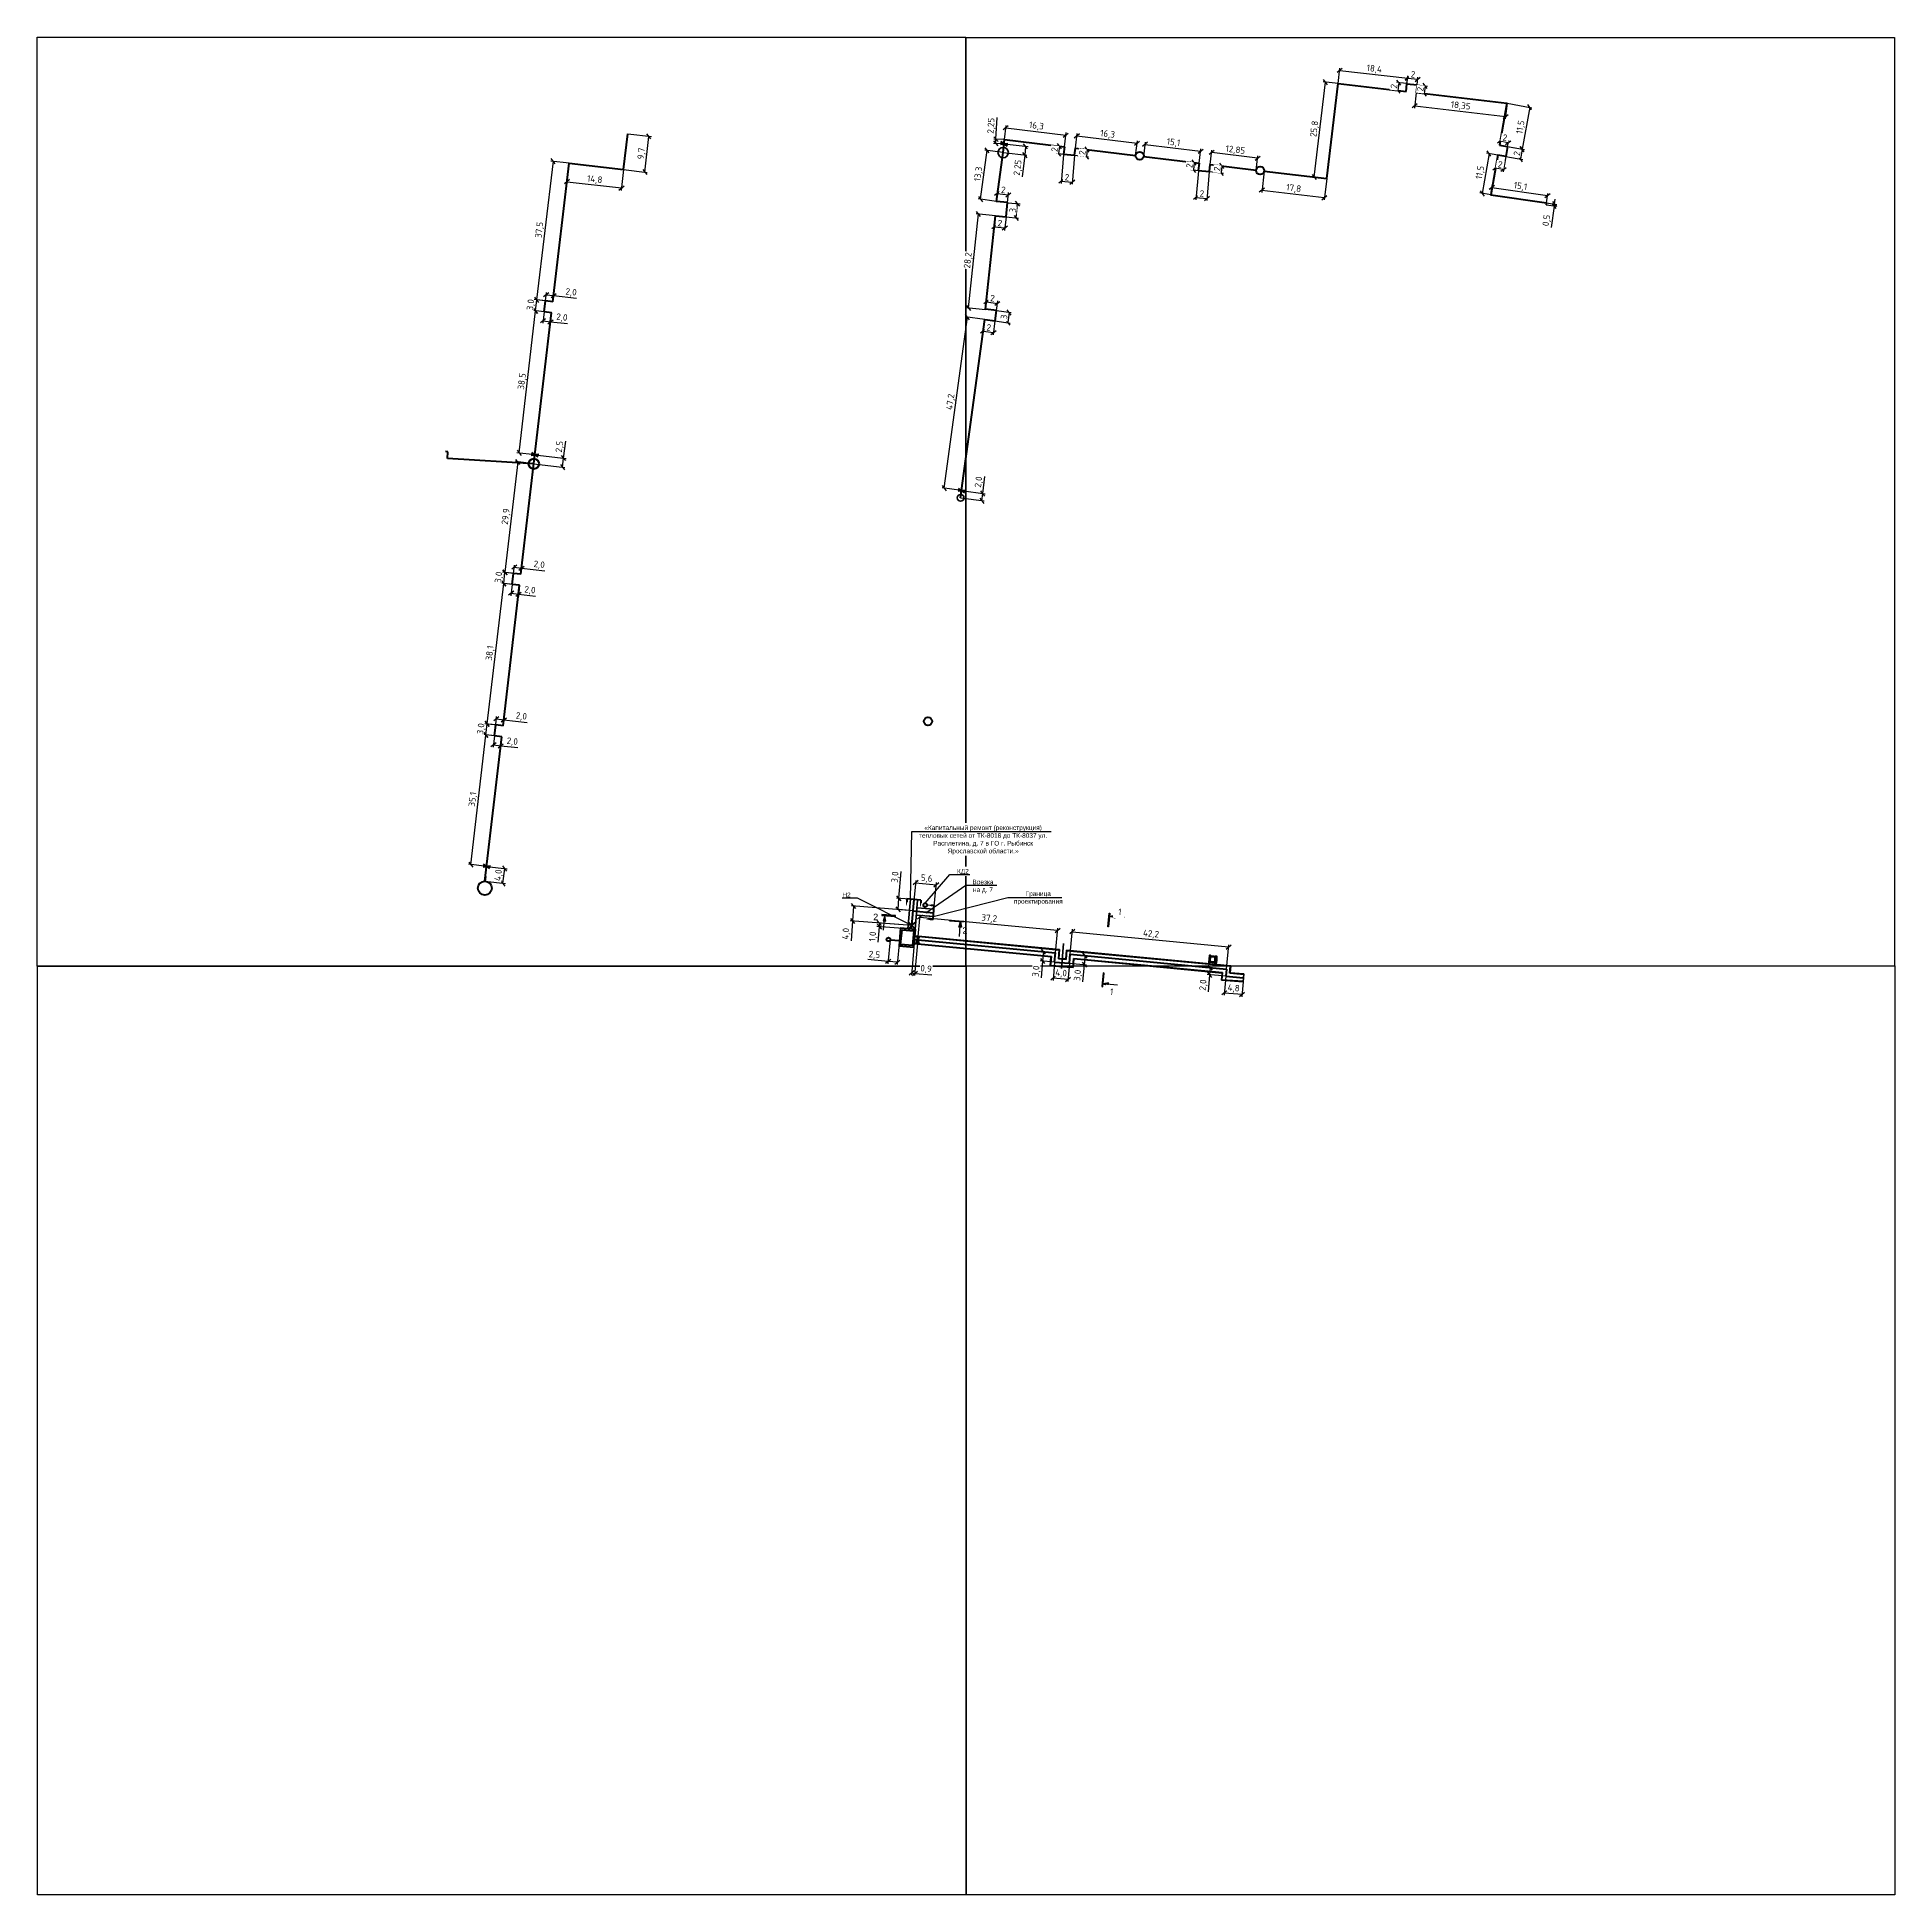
# Model space of a CAD drawing. Header units: millimetres. Extents: x 1990 to 7549, y 397 to 3825.
# Drawn here: x 2717 to 3717, y 2825 to 3825 of the extents above; entities that cross this region are included whole.
import ezdxf
from ezdxf import colors
from ezdxf.entities.mleader import LeaderData, LeaderLine
from ezdxf.math import Vec2, Vec3

# ---------------------------------------------------------------- set-up
doc = ezdxf.new("R2010")
doc.units = ezdxf.units.MM
doc.linetypes.add('ГОСТ 2.303 5', pattern=[24, 20, -1.5, 1, -1.5])
for name, color, linetype, lineweight in [('Основной', 1, 'Continuous', 60), ('Размер 3.5', 250, 'Continuous', 35), ('Размерный', 4, 'Continuous', 30), ('Размеры на чертеже', 250, 'Continuous', 25)]:
    doc.layers.add(name, color=color, linetype=linetype, lineweight=lineweight)
doc.layers.add('Штриховка', color=7, linetype='Continuous')
doc.styles.add('-ISOCPEUR-', font='isocpeur.TTF')
doc.styles.add('GOST', font='gost.shx', dxfattribs={"oblique": 15})
doc.styles.get("Standard").update_dxf_attribs({"font": 'arial.ttf'})
doc.dimstyles.new('М 1 к 500', dxfattribs={"dimtxt": 3.5, "dimasz": 2.5, "dimexe": 1.25, "dimexo": 0, "dimtad": 1, "dimdec": 1, "dimlfac": 0.5, "dimzin": 1, "dimtxsty": 'GOST', "dimblk": 'OBLIQUE', "dimcen": 2.5, "dimclrd": 256, "dimclre": 256, "dimclrt": 256, "dimazin": 2, "dimtfac": 1, "dimtdec": 1, "dimtmove": 0, "dimatfit": 3, "dimldrblk": 'NONE', "dimfxl": 1.25, "dimlwd": -1, "dimlwe": -1, "dimarcsym": 0})
picture_1 = doc.add_image_def('image1.jpg', size_in_pixel=(3947, 3948))
picture_2 = doc.add_image_def('image2.jpg', size_in_pixel=(3947, 3947))
picture_3 = doc.add_image_def('image3.jpg', size_in_pixel=(3947, 3947))
picture_4 = doc.add_image_def('image4.jpg', size_in_pixel=(3947, 3948))

# ---------------------------------------------------------------- blocks, each defined once
blk = doc.blocks.new('_Oblique')
at = {"color": 0, "linetype": 'ByBlock', "lineweight": -2}
blk.add_line((-0.5, -0.5), (0.5, 0.5), dxfattribs=at)
blk = doc.blocks.new('*D227')
at = {"transparency": 16777216}
for p, q in [((3189, 3339.1), (3187.3, 3319.9)), ((3190.8, 3338.9), (3189, 3319.7)), ((3187.4, 3321.1), (3189.2, 3320.9)), ((3189.2, 3320.9), (3198.3, 3320.1))]:
    blk.add_line(p, q, dxfattribs=at)
at = {"layer": 'Defpoints', "color": 0, "lineweight": 35, "transparency": 16777216}
for p in [(3189, 3339.1), (3190.8, 3338.9)]:
    blk.add_point(p, dxfattribs=at)
at = {"transparency": 16777216, "xscale": 2.5, "yscale": 2.5, "zscale": 2.5}
for p, rotation in [((3187.4, 3321.1), 174.8246193951809), ((3189.2, 3320.9), 354.8246193951809)]:
    blk.add_blockref('_Oblique', p, dxfattribs=dict(at, rotation=rotation))
at = {"lineweight": 35, "transparency": 16777216, "insert": (3195.2, 3323.1), "char_height": 3.5, "attachment_point": 5, "rotation": 354.8246, "style": '-ISOCPEUR-', "bg_fill": 3, "box_fill_scale": 1.1, "bg_fill_color": 256, "bg_fill_true_color": 13158600, "bg_fill_transparency": 0}
blk.add_mtext('0,9', dxfattribs=at)
at = {"layer": 'Defpoints', "color": 0, "lineweight": 35, "transparency": 16777216}
blk.add_point((3189.2, 3320.9), dxfattribs=at)
blk = doc.blocks.new('_None')
blk = doc.blocks.new('*D228')
at = {"transparency": 16777216}
for p, q in [((3190.8, 3338.9), (3192, 3352.3)), ((3191.9, 3351.1), (3266, 3344.1)), ((3264.8, 3331.9), (3266.1, 3345.3))]:
    blk.add_line(p, q, dxfattribs=at)
at = {"layer": 'Defpoints', "color": 0, "lineweight": 35, "transparency": 16777216}
for p in [(3266, 3344.1), (3190.8, 3338.9), (3264.8, 3331.9)]:
    blk.add_point(p, dxfattribs=at)
at = {"transparency": 16777216, "xscale": 2.5, "yscale": 2.5, "zscale": 2.5}
for p, rotation in [((3191.9, 3351.1), 174.6187804685476), ((3266, 3344.1), 354.6187804685476)]:
    blk.add_blockref('_Oblique', p, dxfattribs=dict(at, rotation=rotation))
at = {"lineweight": 35, "transparency": 16777216, "insert": (3229.2, 3350.3), "char_height": 3.5, "attachment_point": 5, "rotation": 354.6188, "style": '-ISOCPEUR-', "bg_fill": 3, "box_fill_scale": 1.1, "bg_fill_color": 256, "bg_fill_true_color": 13158600, "bg_fill_transparency": 0}
blk.add_mtext('37,2', dxfattribs=at)
blk = doc.blocks.new('*D229')
at = {"transparency": 16777216}
for p, q in [((3264.8, 3331.9), (3257.2, 3332.7)), ((3258.4, 3332.5), (3257.9, 3327.6)), ((3264.3, 3327), (3256.7, 3327.7)), ((3257.9, 3327.6), (3257.1, 3318.4))]:
    blk.add_line(p, q, dxfattribs=at)
at = {"layer": 'Defpoints', "color": 0, "lineweight": 35, "transparency": 16777216}
for p in [(3264.8, 3331.9), (3264.3, 3327)]:
    blk.add_point(p, dxfattribs=at)
at = {"transparency": 16777216, "xscale": 2.5, "yscale": 2.5, "zscale": 2.5}
for p, rotation in [((3258.4, 3332.5), 84.50096116665044), ((3257.9, 3327.6), 264.5009611666504)]:
    blk.add_blockref('_Oblique', p, dxfattribs=dict(at, rotation=rotation))
at = {"lineweight": 35, "transparency": 16777216, "insert": (3254.7, 3322), "char_height": 3.5, "attachment_point": 5, "rotation": 84.501, "style": '-ISOCPEUR-', "bg_fill": 3, "box_fill_scale": 1.1, "bg_fill_color": 256, "bg_fill_true_color": 13158600, "bg_fill_transparency": 0}
blk.add_mtext('3,0', dxfattribs=at)
at = {"layer": 'Defpoints', "color": 0, "lineweight": 35, "transparency": 16777216}
blk.add_point((3257.9, 3327.6), dxfattribs=at)
blk = doc.blocks.new('*D230')
at = {"transparency": 16777216}
for p, q in [((3264.3, 3327), (3263.6, 3317.1)), ((3272.4, 3326.3), (3271.6, 3316.5)), ((3263.7, 3318.4), (3271.7, 3317.7))]:
    blk.add_line(p, q, dxfattribs=at)
at = {"transparency": 16777216, "xscale": 2.5, "yscale": 2.5, "zscale": 2.5}
for p, rotation in [((3263.7, 3318.4), 175.4632403365173), ((3271.7, 3317.7), 355.4632403365174)]:
    blk.add_blockref('_Oblique', p, dxfattribs=dict(at, rotation=rotation))
at = {"lineweight": 35, "transparency": 16777216, "insert": (3267.9, 3320.8), "char_height": 3.5, "attachment_point": 5, "rotation": 355.4632, "style": '-ISOCPEUR-', "bg_fill": 3, "box_fill_scale": 1.1, "bg_fill_color": 256, "bg_fill_true_color": 13158600, "bg_fill_transparency": 0}
blk.add_mtext('4,0', dxfattribs=at)
at = {"layer": 'Defpoints', "color": 0, "lineweight": 35, "transparency": 16777216}
for p in [(3264.3, 3327), (3272.4, 3326.3), (3271.7, 3317.7)]:
    blk.add_point(p, dxfattribs=at)
blk = doc.blocks.new('*D231')
at = {"transparency": 16777216}
for p, q in [((3272.8, 3331.3), (3282.1, 3330.4)), ((3280.8, 3330.5), (3280.4, 3325.5)), ((3272.4, 3326.3), (3281.6, 3325.4)), ((3280.4, 3325.5), (3279.5, 3316.3))]:
    blk.add_line(p, q, dxfattribs=at)
at = {"layer": 'Defpoints', "color": 0, "lineweight": 35, "transparency": 16777216}
for p in [(3272.8, 3331.3), (3280.8, 3330.5)]:
    blk.add_point(p, dxfattribs=at)
at = {"transparency": 16777216, "xscale": 2.5, "yscale": 2.5, "zscale": 2.5}
for p, rotation in [((3280.8, 3330.5), 84.50096116665044), ((3280.4, 3325.5), 264.5009611666504)]:
    blk.add_blockref('_Oblique', p, dxfattribs=dict(at, rotation=rotation))
at = {"lineweight": 35, "transparency": 16777216, "insert": (3277.1, 3319.8), "char_height": 3.5, "attachment_point": 5, "rotation": 84.501, "style": '-ISOCPEUR-', "bg_fill": 3, "box_fill_scale": 1.1, "bg_fill_color": 256, "bg_fill_true_color": 13158600, "bg_fill_transparency": 0}
blk.add_mtext('3,0', dxfattribs=at)
at = {"layer": 'Defpoints', "color": 0, "lineweight": 35, "transparency": 16777216}
blk.add_point((3272.4, 3326.3), dxfattribs=at)
blk = doc.blocks.new('*D232')
at = {"transparency": 16777216}
for p, q in [((3272.8, 3331.3), (3274.1, 3344.6)), ((3274, 3343.3), (3358.1, 3335.1)), ((3356.9, 3323.1), (3358.2, 3336.3))]:
    blk.add_line(p, q, dxfattribs=at)
at = {"layer": 'Defpoints', "color": 0, "lineweight": 35, "transparency": 16777216}
for p in [(3272.8, 3331.3), (3358.1, 3335.1), (3356.9, 3323.1)]:
    blk.add_point(p, dxfattribs=at)
at = {"transparency": 16777216, "xscale": 2.5, "yscale": 2.5, "zscale": 2.5}
for p, rotation in [((3274, 3343.3), 174.4135175659359), ((3358.1, 3335.1), 354.4135175659359)]:
    blk.add_blockref('_Oblique', p, dxfattribs=dict(at, rotation=rotation))
at = {"lineweight": 35, "transparency": 16777216, "insert": (3316.3, 3341.9), "char_height": 3.5, "attachment_point": 5, "rotation": 354.4135, "style": '-ISOCPEUR-', "bg_fill": 3, "box_fill_scale": 1.1, "bg_fill_color": 256, "bg_fill_true_color": 13158600, "bg_fill_transparency": 0}
blk.add_mtext('42,2', dxfattribs=at)
blk = doc.blocks.new('*D233')
at = {"transparency": 16777216}
for p, q in [((3356.9, 3323.1), (3347, 3324)), ((3348.2, 3323.9), (3347.8, 3320.1)), ((3356.5, 3319.3), (3346.6, 3320.2)), ((3347.8, 3320.1), (3347, 3311))]:
    blk.add_line(p, q, dxfattribs=at)
at = {"layer": 'Defpoints', "color": 0, "lineweight": 35, "transparency": 16777216}
for p in [(3356.9, 3323.1), (3356.5, 3319.3)]:
    blk.add_point(p, dxfattribs=at)
at = {"transparency": 16777216, "xscale": 2.5, "yscale": 2.5, "zscale": 2.5}
for p, rotation in [((3347.8, 3320.1), 264.6755127626215), ((3348.2, 3323.9), 84.67551276262145)]:
    blk.add_blockref('_Oblique', p, dxfattribs=dict(at, rotation=rotation))
at = {"lineweight": 35, "transparency": 16777216, "insert": (3344.6, 3314.6), "char_height": 3.5, "attachment_point": 5, "rotation": 84.6755, "style": '-ISOCPEUR-', "bg_fill": 3, "box_fill_scale": 1.1, "bg_fill_color": 256, "bg_fill_true_color": 13158600, "bg_fill_transparency": 0}
blk.add_mtext('2,0', dxfattribs=at)
at = {"layer": 'Defpoints', "color": 0, "lineweight": 35, "transparency": 16777216}
blk.add_point((3347.8, 3320.1), dxfattribs=at)
blk = doc.blocks.new('*D234')
at = {"transparency": 16777216}
for p, q in [((3356.6, 3319.3), (3355.7, 3309.2)), ((3355.8, 3310.4), (3365.3, 3309.6)), ((3366.1, 3318.4), (3365.2, 3308.3))]:
    blk.add_line(p, q, dxfattribs=at)
at = {"transparency": 16777216, "xscale": 2.5, "yscale": 2.5, "zscale": 2.5}
for p, rotation in [((3355.8, 3310.4), 174.7589866552795), ((3365.3, 3309.6), 354.7589866552795)]:
    blk.add_blockref('_Oblique', p, dxfattribs=dict(at, rotation=rotation))
at = {"lineweight": 35, "transparency": 16777216, "insert": (3360.8, 3312.7), "char_height": 3.5, "attachment_point": 5, "rotation": 354.759, "style": '-ISOCPEUR-', "bg_fill": 3, "box_fill_scale": 1.1, "bg_fill_color": 256, "bg_fill_true_color": 13158600, "bg_fill_transparency": 0}
blk.add_mtext('4,8', dxfattribs=at)
at = {"layer": 'Defpoints', "color": 0, "lineweight": 35, "transparency": 16777216}
for p in [(3356.6, 3319.3), (3366.1, 3318.4), (3365.3, 3309.6)]:
    blk.add_point(p, dxfattribs=at)
blk = doc.blocks.new('*D235')
at = {"transparency": 16777216}
for p, q in [((3175.9, 3339), (3174.7, 3326.1)), ((3180.9, 3338.5), (3179.7, 3325.6)), ((3174.8, 3327.3), (3163.8, 3328.3)), ((3179.8, 3326.9), (3174.8, 3327.3))]:
    blk.add_line(p, q, dxfattribs=at)
at = {"layer": 'Defpoints', "color": 0, "lineweight": 35, "transparency": 16777216}
for p in [(3175.9, 3339), (3180.9, 3338.5), (3179.8, 3326.9)]:
    blk.add_point(p, dxfattribs=at)
at = {"transparency": 16777216, "xscale": 2.5, "yscale": 2.5, "zscale": 2.5}
for p, rotation in [((3174.8, 3327.3), 174.7072263516431), ((3179.8, 3326.9), 354.7072263516431)]:
    blk.add_blockref('_Oblique', p, dxfattribs=dict(at, rotation=rotation))
at = {"lineweight": 35, "transparency": 16777216, "insert": (3167.4, 3330.7), "char_height": 3.5, "attachment_point": 5, "rotation": 354.7072, "style": '-ISOCPEUR-', "bg_fill": 3, "box_fill_scale": 1.1, "bg_fill_color": 256, "bg_fill_true_color": 13158600, "bg_fill_transparency": 0}
blk.add_mtext('2,5', dxfattribs=at)
blk = doc.blocks.new('*D306')
at = {"transparency": 16777216}
for p, q in [((3214.3, 3580.8), (3227, 3579.1)), ((3225.7, 3579.2), (3226.9, 3588.3)), ((3213.8, 3576.9), (3226.4, 3575.2)), ((3225.2, 3575.3), (3225.7, 3579.2))]:
    blk.add_line(p, q, dxfattribs=at)
at = {"layer": 'Defpoints', "color": 0, "lineweight": 35, "transparency": 16777216}
for p in [(3214.3, 3580.8), (3213.8, 3576.9)]:
    blk.add_point(p, dxfattribs=at)
at = {"transparency": 16777216, "xscale": 2.5, "yscale": 2.5, "zscale": 2.5}
for p, rotation in [((3225.7, 3579.2), 82.28569363803456), ((3225.2, 3575.3), 262.2856936380346)]:
    blk.add_blockref('_Oblique', p, dxfattribs=dict(at, rotation=rotation))
at = {"lineweight": 35, "transparency": 16777216, "insert": (3223.8, 3585.4), "char_height": 3.5, "attachment_point": 5, "rotation": 82.2857, "style": '-ISOCPEUR-', "bg_fill": 3, "box_fill_scale": 1.1, "bg_fill_color": 256, "bg_fill_true_color": 13158600, "bg_fill_transparency": 0}
blk.add_mtext('2,0', dxfattribs=at)
at = {"layer": 'Defpoints', "color": 0, "lineweight": 35, "transparency": 16777216}
blk.add_point((3225.7, 3579.2), dxfattribs=at)
blk = doc.blocks.new('*D307')
at = {"transparency": 16777216}
for p, q in [((3205, 3582.1), (3217.5, 3674.1)), ((3226.8, 3672.9), (3216.3, 3674.3)), ((3214.3, 3580.9), (3203.8, 3582.3))]:
    blk.add_line(p, q, dxfattribs=at)
at = {"layer": 'Defpoints', "color": 0, "lineweight": 35, "transparency": 16777216}
for p in [(3217.5, 3674.1), (3226.8, 3672.9), (3214.3, 3580.9)]:
    blk.add_point(p, dxfattribs=at)
at = {"transparency": 16777216, "xscale": 2.5, "yscale": 2.5, "zscale": 2.5}
for p, rotation in [((3217.5, 3674.1), 82.2856936380355), ((3205, 3582.1), 262.2856936380355)]:
    blk.add_blockref('_Oblique', p, dxfattribs=dict(at, rotation=rotation))
at = {"lineweight": 35, "transparency": 16777216, "insert": (3208.6, 3628.5), "char_height": 3.5, "attachment_point": 5, "rotation": 82.2857, "style": '-ISOCPEUR-', "bg_fill": 3, "box_fill_scale": 1.1, "bg_fill_color": 256, "bg_fill_true_color": 13158600, "bg_fill_transparency": 0}
blk.add_mtext('47,2', dxfattribs=at)
blk = doc.blocks.new('*D308')
at = {"transparency": 16777216}
for p, q in [((3226.8, 3672.9), (3225.8, 3665.4)), ((3232.3, 3672.1), (3231.3, 3664.6)), ((3226, 3666.6), (3231.5, 3665.9))]:
    blk.add_line(p, q, dxfattribs=at)
at = {"transparency": 16777216, "xscale": 2.5, "yscale": 2.5, "zscale": 2.5}
for p, rotation in [((3226, 3666.6), 172.2856936380356), ((3231.5, 3665.9), 352.2856936380356)]:
    blk.add_blockref('_Oblique', p, dxfattribs=dict(at, rotation=rotation))
at = {"lineweight": 35, "transparency": 16777216, "insert": (3229, 3668.6), "char_height": 3.5, "attachment_point": 5, "rotation": 352.2857, "style": '-ISOCPEUR-', "bg_fill": 3, "box_fill_scale": 1.1, "bg_fill_color": 256, "bg_fill_true_color": 13158600, "bg_fill_transparency": 0}
blk.add_mtext('2', dxfattribs=at)
at = {"layer": 'Defpoints', "color": 0, "lineweight": 35, "transparency": 16777216}
for p in [(3226.8, 3672.9), (3232.3, 3672.1), (3231.5, 3665.9)]:
    blk.add_point(p, dxfattribs=at)
blk = doc.blocks.new('*D309')
at = {"transparency": 16777216}
for p, q in [((3227.3, 3678.4), (3228, 3683.7)), ((3227.8, 3682.4), (3233.6, 3681.6)), ((3233.1, 3677.7), (3233.8, 3682.9))]:
    blk.add_line(p, q, dxfattribs=at)
at = {"transparency": 16777216, "xscale": 2.5, "yscale": 2.5, "zscale": 2.5}
for p, rotation in [((3227.8, 3682.4), 172.2856936380359), ((3233.6, 3681.6), 352.2856936380359)]:
    blk.add_blockref('_Oblique', p, dxfattribs=dict(at, rotation=rotation))
at = {"lineweight": 35, "transparency": 16777216, "insert": (3231, 3684.4), "char_height": 3.5, "attachment_point": 5, "rotation": 352.2857, "style": '-ISOCPEUR-', "bg_fill": 3, "box_fill_scale": 1.1, "bg_fill_color": 256, "bg_fill_true_color": 13158600, "bg_fill_transparency": 0}
blk.add_mtext('2', dxfattribs=at)
at = {"layer": 'Defpoints', "color": 0, "lineweight": 35, "transparency": 16777216}
for p in [(3233.6, 3681.6), (3227.3, 3678.4), (3233.1, 3677.7)]:
    blk.add_point(p, dxfattribs=at)
blk = doc.blocks.new('*D310')
at = {"transparency": 16777216}
for p, q in [((3232.3, 3672.1), (3240.4, 3671)), ((3233.1, 3677.7), (3241.1, 3676.6)), ((3239.9, 3676.7), (3239.2, 3671.2))]:
    blk.add_line(p, q, dxfattribs=at)
at = {"transparency": 16777216, "xscale": 2.5, "yscale": 2.5, "zscale": 2.5}
for p, rotation in [((3239.2, 3671.2), 262.2856936380333), ((3239.9, 3676.7), 82.28569363803331)]:
    blk.add_blockref('_Oblique', p, dxfattribs=dict(at, rotation=rotation))
at = {"lineweight": 35, "transparency": 16777216, "insert": (3237.2, 3674.3), "char_height": 3.5, "attachment_point": 5, "rotation": 82.2857, "style": '-ISOCPEUR-', "bg_fill": 3, "box_fill_scale": 1.1, "bg_fill_color": 256, "bg_fill_true_color": 13158600, "bg_fill_transparency": 0}
blk.add_mtext('3', dxfattribs=at)
at = {"layer": 'Defpoints', "color": 0, "lineweight": 35, "transparency": 16777216}
for p in [(3232.3, 3672.1), (3233.1, 3677.7), (3239.2, 3671.2)]:
    blk.add_point(p, dxfattribs=at)
blk = doc.blocks.new('*D311')
at = {"transparency": 16777216}
for p, q in [((3218, 3679.1), (3223.4, 3729.7)), ((3232.6, 3728.7), (3222.1, 3729.8)), ((3227.2, 3678.1), (3216.8, 3679.2))]:
    blk.add_line(p, q, dxfattribs=at)
at = {"layer": 'Defpoints', "color": 0, "lineweight": 35, "transparency": 16777216}
for p in [(3223.4, 3729.7), (3232.6, 3728.7), (3227.2, 3678.1)]:
    blk.add_point(p, dxfattribs=at)
at = {"transparency": 16777216, "xscale": 2.5, "yscale": 2.5, "zscale": 2.5}
for p, rotation in [((3223.4, 3729.7), 83.97645408025883), ((3218, 3679.1), 263.9764540802588)]:
    blk.add_blockref('_Oblique', p, dxfattribs=dict(at, rotation=rotation))
at = {"lineweight": 35, "transparency": 16777216, "insert": (3218, 3704.7), "char_height": 3.5, "attachment_point": 5, "rotation": 83.9765, "style": '-ISOCPEUR-', "bg_fill": 3, "box_fill_scale": 1.1, "bg_fill_color": 256, "bg_fill_true_color": 13158600, "bg_fill_transparency": 0}
blk.add_mtext('28,2', dxfattribs=at)
blk = doc.blocks.new('*D312')
at = {"transparency": 16777216}
for p, q in [((3232.6, 3728.7), (3231.8, 3721.5)), ((3231.9, 3722.8), (3237.6, 3722.2)), ((3238.3, 3728.1), (3237.5, 3720.9))]:
    blk.add_line(p, q, dxfattribs=at)
at = {"transparency": 16777216, "xscale": 2.5, "yscale": 2.5, "zscale": 2.5}
for p, rotation in [((3231.9, 3722.8), 173.9764540802585), ((3237.6, 3722.2), 353.9764540802586)]:
    blk.add_blockref('_Oblique', p, dxfattribs=dict(at, rotation=rotation))
at = {"lineweight": 35, "transparency": 16777216, "insert": (3235, 3724.8), "char_height": 3.5, "attachment_point": 5, "rotation": 353.9765, "style": '-ISOCPEUR-', "bg_fill": 3, "box_fill_scale": 1.1, "bg_fill_color": 256, "bg_fill_true_color": 13158600, "bg_fill_transparency": 0}
blk.add_mtext('2', dxfattribs=at)
at = {"layer": 'Defpoints', "color": 0, "lineweight": 35, "transparency": 16777216}
for p in [(3232.6, 3728.7), (3237.6, 3722.2), (3238.3, 3728.1)]:
    blk.add_point(p, dxfattribs=at)
blk = doc.blocks.new('*D313')
at = {"transparency": 16777216}
for p, q in [((3239.1, 3735.8), (3245.8, 3735.1)), ((3243.7, 3727.6), (3244.5, 3735.3)), ((3238.3, 3728.1), (3245, 3727.4))]:
    blk.add_line(p, q, dxfattribs=at)
at = {"transparency": 16777216, "xscale": 2.5, "yscale": 2.5, "zscale": 2.5}
for p, rotation in [((3244.5, 3735.3), 83.97645408025893), ((3243.7, 3727.6), 263.9764540802589)]:
    blk.add_blockref('_Oblique', p, dxfattribs=dict(at, rotation=rotation))
at = {"lineweight": 35, "transparency": 16777216, "insert": (3241.8, 3731.7), "char_height": 3.5, "attachment_point": 5, "rotation": 83.9765, "style": '-ISOCPEUR-', "bg_fill": 3, "box_fill_scale": 1.1, "bg_fill_color": 256, "bg_fill_true_color": 13158600, "bg_fill_transparency": 0}
blk.add_mtext('3', dxfattribs=at)
at = {"layer": 'Defpoints', "color": 0, "lineweight": 35, "transparency": 16777216}
for p in [(3239.1, 3735.8), (3244.5, 3735.3), (3238.3, 3728.1)]:
    blk.add_point(p, dxfattribs=at)
blk = doc.blocks.new('*D314')
at = {"transparency": 16777216}
for p, q in [((3224.5, 3737.7), (3228.1, 3764)), ((3236.7, 3762.8), (3226.9, 3764.1)), ((3233.1, 3736.5), (3223.2, 3737.8))]:
    blk.add_line(p, q, dxfattribs=at)
at = {"layer": 'Defpoints', "color": 0, "lineweight": 35, "transparency": 16777216}
for p in [(3228.1, 3764), (3236.7, 3762.8), (3233.1, 3736.5)]:
    blk.add_point(p, dxfattribs=at)
at = {"transparency": 16777216, "xscale": 2.5, "yscale": 2.5, "zscale": 2.5}
for p, rotation in [((3228.1, 3764), 82.08863652236583), ((3224.5, 3737.7), 262.0886365223658)]:
    blk.add_blockref('_Oblique', p, dxfattribs=dict(at, rotation=rotation))
at = {"lineweight": 35, "transparency": 16777216, "insert": (3223.6, 3751.2), "char_height": 3.5, "attachment_point": 5, "rotation": 82.0886, "style": '-ISOCPEUR-', "bg_fill": 3, "box_fill_scale": 1.1, "bg_fill_color": 256, "bg_fill_true_color": 13158600, "bg_fill_transparency": 0}
blk.add_mtext('13,3', dxfattribs=at)
blk = doc.blocks.new('*D315')
at = {"transparency": 16777216}
for p, q in [((3233.1, 3736.5), (3233.6, 3741.9)), ((3233.5, 3740.7), (3239.5, 3740)), ((3239.1, 3735.8), (3239.6, 3741.3))]:
    blk.add_line(p, q, dxfattribs=at)
at = {"transparency": 16777216, "xscale": 2.5, "yscale": 2.5, "zscale": 2.5}
for p, rotation in [((3233.5, 3740.7), 173.9764540802592), ((3239.5, 3740), 353.9764540802592)]:
    blk.add_blockref('_Oblique', p, dxfattribs=dict(at, rotation=rotation))
at = {"lineweight": 35, "transparency": 16777216, "insert": (3236.8, 3742.7), "char_height": 3.5, "attachment_point": 5, "rotation": 353.9765, "style": '-ISOCPEUR-', "bg_fill": 3, "box_fill_scale": 1.1, "bg_fill_color": 256, "bg_fill_true_color": 13158600, "bg_fill_transparency": 0}
blk.add_mtext('2', dxfattribs=at)
at = {"layer": 'Defpoints', "color": 0, "lineweight": 35, "transparency": 16777216}
for p in [(3233.1, 3736.5), (3239.1, 3735.8), (3239.5, 3740)]:
    blk.add_point(p, dxfattribs=at)
blk = doc.blocks.new('*D316')
at = {"transparency": 16777216}
for p, q in [((3236.7, 3762.8), (3249.5, 3761.3)), ((3237.3, 3767.5), (3250.1, 3766)), ((3248.3, 3761.4), (3247, 3749.7)), ((3248.8, 3766.1), (3248.3, 3761.4))]:
    blk.add_line(p, q, dxfattribs=at)
at = {"layer": 'Defpoints', "color": 0, "lineweight": 35, "transparency": 16777216}
for p in [(3236.7, 3762.8), (3237.3, 3767.5), (3248.8, 3766.1)]:
    blk.add_point(p, dxfattribs=at)
at = {"transparency": 16777216, "xscale": 2.5, "yscale": 2.5, "zscale": 2.5}
for p, rotation in [((3248.3, 3761.4), 263.523085302762), ((3248.8, 3766.1), 83.52308530276193)]:
    blk.add_blockref('_Oblique', p, dxfattribs=dict(at, rotation=rotation))
at = {"lineweight": 35, "transparency": 16777216, "insert": (3244.8, 3754.6), "char_height": 3.5, "attachment_point": 5, "rotation": 83.5231, "style": '-ISOCPEUR-', "bg_fill": 3, "box_fill_scale": 1.1, "bg_fill_color": 256, "bg_fill_true_color": 13158600, "bg_fill_transparency": 0}
blk.add_mtext('2,25', dxfattribs=at)
blk = doc.blocks.new('*D317')
at = {"transparency": 16777216}
for p, q in [((3232.8, 3770), (3233.4, 3781.6)), ((3237.3, 3767.5), (3231.5, 3767.7)), ((3237.4, 3769.8), (3231.6, 3770)), ((3232.7, 3767.7), (3232.8, 3770))]:
    blk.add_line(p, q, dxfattribs=at)
at = {"layer": 'Defpoints', "color": 0, "lineweight": 35, "transparency": 16777216}
blk.add_point((3237.3, 3767.5), dxfattribs=at)
at = {"transparency": 16777216, "xscale": 2.5, "yscale": 2.5, "zscale": 2.5}
for p, rotation in [((3232.8, 3770), 87.14650873220437), ((3232.7, 3767.7), 267.1465087322044)]:
    blk.add_blockref('_Oblique', p, dxfattribs=dict(at, rotation=rotation))
at = {"lineweight": 35, "transparency": 16777216, "insert": (3230.5, 3777.2), "char_height": 3.5, "attachment_point": 5, "rotation": 87.1465, "style": '-ISOCPEUR-', "bg_fill": 3, "box_fill_scale": 1.1, "bg_fill_color": 256, "bg_fill_true_color": 13158600, "bg_fill_transparency": 0}
blk.add_mtext('2,25', dxfattribs=at)
at = {"layer": 'Defpoints', "color": 0, "lineweight": 35, "transparency": 16777216}
for p in [(3232.8, 3770), (3237.4, 3769.8)]:
    blk.add_point(p, dxfattribs=at)
blk = doc.blocks.new('*D318')
at = {"transparency": 16777216}
for p, q in [((3237.4, 3769.8), (3238.3, 3777.4)), ((3238.1, 3776.1), (3270.4, 3772.2)), ((3269.7, 3765.8), (3270.6, 3773.5))]:
    blk.add_line(p, q, dxfattribs=at)
at = {"layer": 'Defpoints', "color": 0, "lineweight": 35, "transparency": 16777216}
for p in [(3270.4, 3772.2), (3237.4, 3769.8), (3269.7, 3765.8)]:
    blk.add_point(p, dxfattribs=at)
at = {"transparency": 16777216, "xscale": 2.5, "yscale": 2.5, "zscale": 2.5}
for p, rotation in [((3238.1, 3776.1), 173.0978154615249), ((3270.4, 3772.2), 353.0978154615249)]:
    blk.add_blockref('_Oblique', p, dxfattribs=dict(at, rotation=rotation))
at = {"lineweight": 35, "transparency": 16777216, "insert": (3254.6, 3776.9), "char_height": 3.5, "attachment_point": 5, "rotation": 353.0978, "style": '-ISOCPEUR-', "bg_fill": 3, "box_fill_scale": 1.1, "bg_fill_color": 256, "bg_fill_true_color": 13158600, "bg_fill_transparency": 0}
blk.add_mtext('16,3', dxfattribs=at)
blk = doc.blocks.new('*D319')
at = {"transparency": 16777216}
for p, q in [((3269.2, 3761.8), (3265.3, 3762.3)), ((3269.7, 3765.8), (3265.8, 3766.3)), ((3267, 3766.2), (3266.5, 3762.2))]:
    blk.add_line(p, q, dxfattribs=at)
at = {"transparency": 16777216, "xscale": 2.5, "yscale": 2.5, "zscale": 2.5}
for p, rotation in [((3266.5, 3762.2), 263.0203642721685), ((3267, 3766.2), 83.0203642721685)]:
    blk.add_blockref('_Oblique', p, dxfattribs=dict(at, rotation=rotation))
at = {"lineweight": 35, "transparency": 16777216, "insert": (3264.4, 3764.4), "char_height": 3.5, "attachment_point": 5, "rotation": 83.0204, "style": '-ISOCPEUR-', "bg_fill": 3, "box_fill_scale": 1.1, "bg_fill_color": 256, "bg_fill_true_color": 13158600, "bg_fill_transparency": 0}
blk.add_mtext('2', dxfattribs=at)
at = {"layer": 'Defpoints', "color": 0, "lineweight": 35, "transparency": 16777216}
for p in [(3266.5, 3762.2), (3269.2, 3761.8), (3269.7, 3765.8)]:
    blk.add_point(p, dxfattribs=at)
blk = doc.blocks.new('*D320')
at = {"transparency": 16777216}
for p, q in [((3275.1, 3761.3), (3282.7, 3760.4)), ((3275.6, 3765.1), (3283.2, 3764.2)), ((3281.9, 3764.4), (3281.5, 3760.6))]:
    blk.add_line(p, q, dxfattribs=at)
at = {"transparency": 16777216, "xscale": 2.5, "yscale": 2.5, "zscale": 2.5}
for p, rotation in [((3281.5, 3760.6), 263.0978154615257), ((3281.9, 3764.4), 83.09781546152568)]:
    blk.add_blockref('_Oblique', p, dxfattribs=dict(at, rotation=rotation))
at = {"lineweight": 35, "transparency": 16777216, "insert": (3279.3, 3762.7), "char_height": 3.5, "attachment_point": 5, "rotation": 83.0978, "style": '-ISOCPEUR-', "bg_fill": 3, "box_fill_scale": 1.1, "bg_fill_color": 256, "bg_fill_true_color": 13158600, "bg_fill_transparency": 0}
blk.add_mtext('2', dxfattribs=at)
at = {"layer": 'Defpoints', "color": 0, "lineweight": 35, "transparency": 16777216}
for p in [(3275.1, 3761.3), (3275.6, 3765.1), (3281.5, 3760.6)]:
    blk.add_point(p, dxfattribs=at)
blk = doc.blocks.new('*D321')
at = {"transparency": 16777216}
for p, q in [((3269.2, 3761.8), (3267.9, 3746.2)), ((3275.1, 3761.3), (3273.8, 3745.7)), ((3268, 3747.4), (3273.9, 3746.9))]:
    blk.add_line(p, q, dxfattribs=at)
at = {"layer": 'Defpoints', "color": 0, "lineweight": 35, "transparency": 16777216}
for p in [(3269.2, 3761.8), (3275.1, 3761.3)]:
    blk.add_point(p, dxfattribs=at)
at = {"transparency": 16777216, "xscale": 2.5, "yscale": 2.5, "zscale": 2.5}
for p, rotation in [((3268, 3747.4), 175.1895728717253), ((3273.9, 3746.9), 355.1895728717253)]:
    blk.add_blockref('_Oblique', p, dxfattribs=dict(at, rotation=rotation))
at = {"lineweight": 35, "transparency": 16777216, "insert": (3271.1, 3749.5), "char_height": 3.5, "attachment_point": 5, "rotation": 355.1896, "style": '-ISOCPEUR-', "bg_fill": 3, "box_fill_scale": 1.1, "bg_fill_color": 256, "bg_fill_true_color": 13158600, "bg_fill_transparency": 0}
blk.add_mtext('2', dxfattribs=at)
at = {"layer": 'Defpoints', "color": 0, "lineweight": 35, "transparency": 16777216}
blk.add_point((3273.9, 3746.9), dxfattribs=at)
blk = doc.blocks.new('*D322')
at = {"transparency": 16777216}
for p, q in [((3275.6, 3765.1), (3276.5, 3773)), ((3276.4, 3771.7), (3308.8, 3767.8)), ((3308, 3761.2), (3309, 3769.1))]:
    blk.add_line(p, q, dxfattribs=at)
at = {"layer": 'Defpoints', "color": 0, "lineweight": 35, "transparency": 16777216}
for p in [(3275.6, 3765.1), (3308, 3761.2), (3308.8, 3767.8)]:
    blk.add_point(p, dxfattribs=at)
at = {"transparency": 16777216, "xscale": 2.5, "yscale": 2.5, "zscale": 2.5}
for p, rotation in [((3276.4, 3771.7), 173.097815461524), ((3308.8, 3767.8), 353.097815461524)]:
    blk.add_blockref('_Oblique', p, dxfattribs=dict(at, rotation=rotation))
at = {"lineweight": 35, "transparency": 16777216, "insert": (3292.9, 3772.5), "char_height": 3.5, "attachment_point": 5, "rotation": 353.0978, "style": '-ISOCPEUR-', "bg_fill": 3, "box_fill_scale": 1.1, "bg_fill_color": 256, "bg_fill_true_color": 13158600, "bg_fill_transparency": 0}
blk.add_mtext('16,3', dxfattribs=at)
blk = doc.blocks.new('*D323')
at = {"transparency": 16777216}
for p, q in [((3312.4, 3760.7), (3313.3, 3768.4)), ((3313.1, 3767.2), (3343, 3763.5)), ((3342.2, 3757.1), (3343.2, 3764.8))]:
    blk.add_line(p, q, dxfattribs=at)
at = {"layer": 'Defpoints', "color": 0, "lineweight": 35, "transparency": 16777216}
for p in [(3312.4, 3760.7), (3343, 3763.5), (3342.2, 3757.1)]:
    blk.add_point(p, dxfattribs=at)
at = {"transparency": 16777216, "xscale": 2.5, "yscale": 2.5, "zscale": 2.5}
for p, rotation in [((3313.1, 3767.2), 173.0978154615243), ((3343, 3763.5), 353.0978154615244)]:
    blk.add_blockref('_Oblique', p, dxfattribs=dict(at, rotation=rotation))
at = {"lineweight": 35, "transparency": 16777216, "insert": (3328.4, 3768), "char_height": 3.5, "attachment_point": 5, "rotation": 353.0978, "style": '-ISOCPEUR-', "bg_fill": 3, "box_fill_scale": 1.1, "bg_fill_color": 256, "bg_fill_true_color": 13158600, "bg_fill_transparency": 0}
blk.add_mtext('15,1', dxfattribs=at)
blk = doc.blocks.new('*D325')
at = {"transparency": 16777216}
for p, q in [((3341.8, 3753), (3337.8, 3753.5)), ((3342.2, 3757.1), (3338.3, 3757.5)), ((3339.6, 3757.4), (3339.1, 3753.4))]:
    blk.add_line(p, q, dxfattribs=at)
at = {"transparency": 16777216, "xscale": 2.5, "yscale": 2.5, "zscale": 2.5}
for p, rotation in [((3339.1, 3753.4), 263.0203642721685), ((3339.6, 3757.4), 83.0203642721685)]:
    blk.add_blockref('_Oblique', p, dxfattribs=dict(at, rotation=rotation))
at = {"lineweight": 35, "transparency": 16777216, "insert": (3337, 3755.7), "char_height": 3.5, "attachment_point": 5, "rotation": 83.0204, "style": '-ISOCPEUR-', "bg_fill": 3, "box_fill_scale": 1.1, "bg_fill_color": 256, "bg_fill_true_color": 13158600, "bg_fill_transparency": 0}
blk.add_mtext('2', dxfattribs=at)
at = {"layer": 'Defpoints', "color": 0, "lineweight": 35, "transparency": 16777216}
for p in [(3339.1, 3753.4), (3341.8, 3753), (3342.2, 3757.1)]:
    blk.add_point(p, dxfattribs=at)
blk = doc.blocks.new('*D326')
at = {"transparency": 16777216}
for p, q in [((3347.7, 3752.5), (3355.3, 3751.6)), ((3348.2, 3756.3), (3355.7, 3755.4)), ((3354.5, 3755.6), (3354, 3751.8))]:
    blk.add_line(p, q, dxfattribs=at)
at = {"transparency": 16777216, "xscale": 2.5, "yscale": 2.5, "zscale": 2.5}
for p, rotation in [((3354, 3751.8), 263.0978154615257), ((3354.5, 3755.6), 83.09781546152568)]:
    blk.add_blockref('_Oblique', p, dxfattribs=dict(at, rotation=rotation))
at = {"lineweight": 35, "transparency": 16777216, "insert": (3351.9, 3754), "char_height": 3.5, "attachment_point": 5, "rotation": 83.0978, "style": '-ISOCPEUR-', "bg_fill": 3, "box_fill_scale": 1.1, "bg_fill_color": 256, "bg_fill_true_color": 13158600, "bg_fill_transparency": 0}
blk.add_mtext('2', dxfattribs=at)
at = {"layer": 'Defpoints', "color": 0, "lineweight": 35, "transparency": 16777216}
for p in [(3347.7, 3752.5), (3348.2, 3756.3), (3354, 3751.8)]:
    blk.add_point(p, dxfattribs=at)
blk = doc.blocks.new('*D324')
at = {"transparency": 16777216}
for p, q in [((3341.8, 3753), (3340.4, 3737.4)), ((3347.7, 3752.5), (3346.4, 3736.9)), ((3340.5, 3738.6), (3346.5, 3738.1))]:
    blk.add_line(p, q, dxfattribs=at)
at = {"layer": 'Defpoints', "color": 0, "lineweight": 35, "transparency": 16777216}
for p in [(3341.8, 3753), (3347.7, 3752.5)]:
    blk.add_point(p, dxfattribs=at)
at = {"transparency": 16777216, "xscale": 2.5, "yscale": 2.5, "zscale": 2.5}
for p, rotation in [((3340.5, 3738.6), 175.1895728717253), ((3346.5, 3738.1), 355.1895728717253)]:
    blk.add_blockref('_Oblique', p, dxfattribs=dict(at, rotation=rotation))
at = {"lineweight": 35, "transparency": 16777216, "insert": (3343.7, 3740.7), "char_height": 3.5, "attachment_point": 5, "rotation": 355.1896, "style": '-ISOCPEUR-', "bg_fill": 3, "box_fill_scale": 1.1, "bg_fill_color": 256, "bg_fill_true_color": 13158600, "bg_fill_transparency": 0}
blk.add_mtext('2', dxfattribs=at)
at = {"layer": 'Defpoints', "color": 0, "lineweight": 35, "transparency": 16777216}
blk.add_point((3346.5, 3738.1), dxfattribs=at)
blk = doc.blocks.new('*D327')
at = {"transparency": 16777216}
for p, q in [((3348.2, 3756.3), (3349.1, 3764.1)), ((3373.7, 3759.8), (3349, 3762.8)), ((3372.9, 3753.3), (3373.8, 3761.1))]:
    blk.add_line(p, q, dxfattribs=at)
at = {"layer": 'Defpoints', "color": 0, "lineweight": 35, "transparency": 16777216}
for p in [(3349, 3762.8), (3348.2, 3756.3), (3372.9, 3753.3)]:
    blk.add_point(p, dxfattribs=at)
at = {"transparency": 16777216, "xscale": 2.5, "yscale": 2.5, "zscale": 2.5}
for p, rotation in [((3349, 3762.8), 173.097815461524), ((3373.7, 3759.8), 353.097815461524)]:
    blk.add_blockref('_Oblique', p, dxfattribs=dict(at, rotation=rotation))
at = {"lineweight": 35, "transparency": 16777216, "insert": (3361.7, 3764), "char_height": 3.5, "attachment_point": 5, "rotation": 353.0978, "style": '-ISOCPEUR-', "bg_fill": 3, "box_fill_scale": 1.1, "bg_fill_color": 256, "bg_fill_true_color": 13158600, "bg_fill_transparency": 0}
blk.add_mtext('12,85', dxfattribs=at)
blk = doc.blocks.new('*D328')
at = {"transparency": 16777216}
for p, q in [((3377.2, 3752.8), (3375.9, 3741.3)), ((3376, 3742.6), (3409.6, 3738.5)), ((3410.9, 3748.7), (3409.5, 3737.3))]:
    blk.add_line(p, q, dxfattribs=at)
at = {"layer": 'Defpoints', "color": 0, "lineweight": 35, "transparency": 16777216}
for p in [(3377.2, 3752.8), (3410.9, 3748.7), (3409.6, 3738.5)]:
    blk.add_point(p, dxfattribs=at)
at = {"transparency": 16777216, "xscale": 2.5, "yscale": 2.5, "zscale": 2.5}
for p, rotation in [((3376, 3742.6), 173.097815461524), ((3409.6, 3738.5), 353.097815461524)]:
    blk.add_blockref('_Oblique', p, dxfattribs=dict(at, rotation=rotation))
at = {"lineweight": 35, "transparency": 16777216, "insert": (3393.1, 3743.3), "char_height": 3.5, "attachment_point": 5, "rotation": 353.0978, "style": '-ISOCPEUR-', "bg_fill": 3, "box_fill_scale": 1.1, "bg_fill_color": 256, "bg_fill_true_color": 13158600, "bg_fill_transparency": 0}
blk.add_mtext('17,8', dxfattribs=at)
blk = doc.blocks.new('*D329')
at = {"transparency": 16777216}
for p, q in [((3404.1, 3749.6), (3410.3, 3800.7)), ((3417.1, 3799.9), (3409, 3800.9)), ((3410.9, 3748.7), (3402.8, 3749.7))]:
    blk.add_line(p, q, dxfattribs=at)
at = {"layer": 'Defpoints', "color": 0, "lineweight": 35, "transparency": 16777216}
for p in [(3410.3, 3800.7), (3417.1, 3799.9), (3410.9, 3748.7)]:
    blk.add_point(p, dxfattribs=at)
at = {"transparency": 16777216, "xscale": 2.5, "yscale": 2.5, "zscale": 2.5}
for p, rotation in [((3410.3, 3800.7), 83.09781546152395), ((3404.1, 3749.6), 263.097815461524)]:
    blk.add_blockref('_Oblique', p, dxfattribs=dict(at, rotation=rotation))
at = {"lineweight": 35, "transparency": 16777216, "insert": (3404.5, 3775.5), "char_height": 3.5, "attachment_point": 5, "rotation": 83.0978, "style": '-ISOCPEUR-', "bg_fill": 3, "box_fill_scale": 1.1, "bg_fill_color": 256, "bg_fill_true_color": 13158600, "bg_fill_transparency": 0}
blk.add_mtext('25,8', dxfattribs=at)
blk = doc.blocks.new('*D330')
at = {"transparency": 16777216}
for p, q in [((3417.1, 3799.9), (3418, 3808.3)), ((3417.9, 3807), (3454.5, 3802.8)), ((3453.6, 3795.7), (3454.6, 3804.1))]:
    blk.add_line(p, q, dxfattribs=at)
at = {"layer": 'Defpoints', "color": 0, "lineweight": 35, "transparency": 16777216}
for p in [(3454.5, 3802.8), (3417.1, 3799.9), (3453.6, 3795.7)]:
    blk.add_point(p, dxfattribs=at)
at = {"transparency": 16777216, "xscale": 2.5, "yscale": 2.5, "zscale": 2.5}
for p, rotation in [((3417.9, 3807), 173.4079666103338), ((3454.5, 3802.8), 353.4079666103338)]:
    blk.add_blockref('_Oblique', p, dxfattribs=dict(at, rotation=rotation))
at = {"lineweight": 80, "transparency": 16777216, "insert": (3436.5, 3807.6), "char_height": 3.5, "attachment_point": 5, "rotation": 353.408, "style": '-ISOCPEUR-', "bg_fill": 3, "box_fill_scale": 1.1, "bg_fill_color": 256, "bg_fill_true_color": 13158600, "bg_fill_transparency": 0}
blk.add_mtext('18,4', dxfattribs=at)
blk = doc.blocks.new('*D331')
at = {"transparency": 16777216}
for p, q in [((3499.3, 3740), (3500, 3745.1)), ((3499.8, 3743.9), (3529.8, 3739.6)), ((3529.2, 3735.7), (3530, 3740.8))]:
    blk.add_line(p, q, dxfattribs=at)
at = {"layer": 'Defpoints', "color": 0, "lineweight": 35, "transparency": 16777216}
for p in [(3499.3, 3740), (3529.2, 3735.7), (3529.8, 3739.6)]:
    blk.add_point(p, dxfattribs=at)
at = {"transparency": 16777216, "xscale": 2.5, "yscale": 2.5, "zscale": 2.5}
for p, rotation in [((3499.8, 3743.9), 171.8307036241271), ((3529.8, 3739.6), 351.8307036241271)]:
    blk.add_blockref('_Oblique', p, dxfattribs=dict(at, rotation=rotation))
at = {"lineweight": 35, "transparency": 16777216, "insert": (3515.2, 3744.4), "char_height": 3.5, "attachment_point": 5, "rotation": 351.8307, "style": '-ISOCPEUR-', "bg_fill": 3, "box_fill_scale": 1.1, "bg_fill_color": 256, "bg_fill_true_color": 13158600, "bg_fill_transparency": 0}
blk.add_mtext('15,1', dxfattribs=at)
blk = doc.blocks.new('*D332')
at = {"transparency": 16777216}
for p, q in [((3529.1, 3734.6), (3534.6, 3733.9)), ((3529.2, 3735.7), (3534.8, 3734.9)), ((3533.4, 3734), (3531.7, 3722.5)), ((3533.5, 3735.1), (3533.4, 3734)), ((3533.5, 3735.1), (3533.9, 3737.6))]:
    blk.add_line(p, q, dxfattribs=at)
at = {"layer": 'Defpoints', "color": 0, "lineweight": 35, "transparency": 16777216}
blk.add_point((3529.2, 3735.7), dxfattribs=at)
at = {"transparency": 16777216, "xscale": 2.5, "yscale": 2.5, "zscale": 2.5}
for p, rotation in [((3533.4, 3734), 81.83070362412066), ((3533.5, 3735.1), 261.8307036241206)]:
    blk.add_blockref('_Oblique', p, dxfattribs=dict(at, rotation=rotation))
at = {"lineweight": 35, "transparency": 16777216, "insert": (3529.5, 3726.2), "char_height": 3.5, "attachment_point": 5, "rotation": 81.8307, "style": '-ISOCPEUR-', "bg_fill": 3, "box_fill_scale": 1.1, "bg_fill_color": 256, "bg_fill_true_color": 13158600, "bg_fill_transparency": 0}
blk.add_mtext('0,5', dxfattribs=at)
at = {"layer": 'Defpoints', "color": 0, "lineweight": 35, "transparency": 16777216}
for p in [(3529.1, 3734.6), (3533.4, 3734)]:
    blk.add_point(p, dxfattribs=at)
blk = doc.blocks.new('*D333')
at = {"transparency": 16777216}
for p, q in [((3454.1, 3799.9), (3448.5, 3800.5)), ((3453.6, 3795.7), (3448, 3796.3)), ((3449.7, 3800.4), (3449.2, 3796.2))]:
    blk.add_line(p, q, dxfattribs=at)
at = {"transparency": 16777216, "xscale": 2.5, "yscale": 2.5, "zscale": 2.5}
for p, rotation in [((3449.7, 3800.4), 83.4079666103272), ((3449.2, 3796.2), 263.4079666103272)]:
    blk.add_blockref('_Oblique', p, dxfattribs=dict(at, rotation=rotation))
at = {"lineweight": 80, "transparency": 16777216, "insert": (3447.1, 3798.5), "char_height": 3.5, "attachment_point": 5, "rotation": 83.408, "style": '-ISOCPEUR-', "bg_fill": 3, "box_fill_scale": 1.1, "bg_fill_color": 256, "bg_fill_true_color": 13158600, "bg_fill_transparency": 0}
blk.add_mtext('2', dxfattribs=at)
at = {"layer": 'Defpoints', "color": 0, "lineweight": 35, "transparency": 16777216}
for p in [(3449.2, 3796.2), (3453.6, 3795.7), (3454.1, 3799.9)]:
    blk.add_point(p, dxfattribs=at)
blk = doc.blocks.new('*D334')
at = {"transparency": 16777216}
for p, q in [((3459.1, 3795), (3464.6, 3794.4)), ((3459.6, 3799.2), (3465.1, 3798.6)), ((3463.9, 3798.7), (3463.4, 3794.5))]:
    blk.add_line(p, q, dxfattribs=at)
at = {"transparency": 16777216, "xscale": 2.5, "yscale": 2.5, "zscale": 2.5}
for p, rotation in [((3463.4, 3794.5), 263.4955577451614), ((3463.9, 3798.7), 83.4955577451614)]:
    blk.add_blockref('_Oblique', p, dxfattribs=dict(at, rotation=rotation))
at = {"lineweight": 80, "transparency": 16777216, "insert": (3461.3, 3796.9), "char_height": 3.5, "attachment_point": 5, "rotation": 83.4956, "style": '-ISOCPEUR-', "bg_fill": 3, "box_fill_scale": 1.1, "bg_fill_color": 256, "bg_fill_true_color": 13158600, "bg_fill_transparency": 0}
blk.add_mtext('2', dxfattribs=at)
at = {"layer": 'Defpoints', "color": 0, "lineweight": 35, "transparency": 16777216}
for p in [(3459.1, 3795), (3459.6, 3799.2), (3463.4, 3794.5)]:
    blk.add_point(p, dxfattribs=at)
blk = doc.blocks.new('*D335')
at = {"transparency": 16777216}
for p, q in [((3454.1, 3799.9), (3454.6, 3804.1)), ((3454.5, 3802.8), (3459.9, 3802.2)), ((3459.6, 3799.2), (3460, 3803.4))]:
    blk.add_line(p, q, dxfattribs=at)
at = {"transparency": 16777216, "xscale": 2.5, "yscale": 2.5, "zscale": 2.5}
for p, rotation in [((3454.5, 3802.8), 173.4955577451693), ((3459.9, 3802.2), 353.4955577451693)]:
    blk.add_blockref('_Oblique', p, dxfattribs=dict(at, rotation=rotation))
at = {"lineweight": 80, "transparency": 16777216, "insert": (3457.4, 3804.9), "char_height": 3.5, "attachment_point": 5, "rotation": 353.4956, "style": '-ISOCPEUR-', "bg_fill": 3, "box_fill_scale": 1.1, "bg_fill_color": 256, "bg_fill_true_color": 13158600, "bg_fill_transparency": 0}
blk.add_mtext('2', dxfattribs=at)
at = {"layer": 'Defpoints', "color": 0, "lineweight": 35, "transparency": 16777216}
for p in [(3459.9, 3802.2), (3454.1, 3799.9), (3459.6, 3799.2)]:
    blk.add_point(p, dxfattribs=at)
blk = doc.blocks.new('*D336')
at = {"transparency": 16777216}
for p, q in [((3459.1, 3795), (3458.1, 3786.7)), ((3458.3, 3787.9), (3507.2, 3782.2)), ((3508, 3789.4), (3507, 3781))]:
    blk.add_line(p, q, dxfattribs=at)
at = {"layer": 'Defpoints', "color": 0, "lineweight": 35, "transparency": 16777216}
for p in [(3459.1, 3795), (3507.2, 3782.2), (3508, 3789.4)]:
    blk.add_point(p, dxfattribs=at)
at = {"transparency": 16777216, "xscale": 2.5, "yscale": 2.5, "zscale": 2.5}
for p, rotation in [((3458.3, 3787.9), 173.4079666103337), ((3507.2, 3782.2), 353.4079666103337)]:
    blk.add_blockref('_Oblique', p, dxfattribs=dict(at, rotation=rotation))
at = {"lineweight": 80, "transparency": 16777216, "insert": (3483, 3787.8), "char_height": 3.5, "attachment_point": 5, "rotation": 353.408, "style": '-ISOCPEUR-', "bg_fill": 3, "box_fill_scale": 1.1, "bg_fill_color": 256, "bg_fill_true_color": 13158600, "bg_fill_transparency": 0}
blk.add_mtext('18,35', dxfattribs=at)
blk = doc.blocks.new('*D337')
at = {"transparency": 16777216}
for p, q in [((3508, 3789.4), (3521.4, 3786.9)), ((3520.2, 3787.2), (3516.1, 3764.6)), ((3503.9, 3766.8), (3517.4, 3764.4))]:
    blk.add_line(p, q, dxfattribs=at)
at = {"layer": 'Defpoints', "color": 0, "lineweight": 35, "transparency": 16777216}
for p in [(3508, 3789.4), (3503.9, 3766.8), (3516.1, 3764.6)]:
    blk.add_point(p, dxfattribs=at)
at = {"transparency": 16777216, "xscale": 2.5, "yscale": 2.5, "zscale": 2.5}
for p, rotation in [((3520.2, 3787.2), 79.74136361326607), ((3516.1, 3764.6), 259.7413636132661)]:
    blk.add_blockref('_Oblique', p, dxfattribs=dict(at, rotation=rotation))
at = {"lineweight": 80, "transparency": 16777216, "insert": (3515.5, 3776.4), "char_height": 3.5, "attachment_point": 5, "rotation": 79.7414, "style": '-ISOCPEUR-', "bg_fill": 3, "box_fill_scale": 1.1, "bg_fill_color": 256, "bg_fill_true_color": 13158600, "bg_fill_transparency": 0}
blk.add_mtext('11,5', dxfattribs=at)
blk = doc.blocks.new('*D338')
at = {"transparency": 16777216}
for p, q in [((3503.9, 3766.8), (3504.5, 3770.1)), ((3508.6, 3768.1), (3504.3, 3768.9)), ((3508.3, 3766), (3508.9, 3769.3))]:
    blk.add_line(p, q, dxfattribs=at)
at = {"transparency": 16777216, "xscale": 2.5, "yscale": 2.5, "zscale": 2.5}
for p, rotation in [((3504.3, 3768.9), 169.7413636132712), ((3508.6, 3768.1), 349.7413636132713)]:
    blk.add_blockref('_Oblique', p, dxfattribs=dict(at, rotation=rotation))
at = {"lineweight": 80, "transparency": 16777216, "insert": (3506.9, 3770.8), "char_height": 3.5, "attachment_point": 5, "rotation": 349.7414, "style": '-ISOCPEUR-', "bg_fill": 3, "box_fill_scale": 1.1, "bg_fill_color": 256, "bg_fill_true_color": 13158600, "bg_fill_transparency": 0}
blk.add_mtext('2', dxfattribs=at)
at = {"layer": 'Defpoints', "color": 0, "lineweight": 35, "transparency": 16777216}
for p in [(3503.9, 3766.8), (3504.3, 3768.9), (3508.3, 3766)]:
    blk.add_point(p, dxfattribs=at)
blk = doc.blocks.new('*D339')
at = {"transparency": 16777216}
for p, q in [((3503, 3761.3), (3501.5, 3753.2)), ((3507.3, 3760.6), (3505.9, 3752.4)), ((3506.1, 3753.7), (3501.8, 3754.4))]:
    blk.add_line(p, q, dxfattribs=at)
at = {"transparency": 16777216, "xscale": 2.5, "yscale": 2.5, "zscale": 2.5}
for p, rotation in [((3501.8, 3754.4), 170.1710618977229), ((3506.1, 3753.7), 350.1710618977229)]:
    blk.add_blockref('_Oblique', p, dxfattribs=dict(at, rotation=rotation))
at = {"lineweight": 80, "transparency": 16777216, "insert": (3504.3, 3756.4), "char_height": 3.5, "attachment_point": 5, "rotation": 350.1711, "style": '-ISOCPEUR-', "bg_fill": 3, "box_fill_scale": 1.1, "bg_fill_color": 256, "bg_fill_true_color": 13158600, "bg_fill_transparency": 0}
blk.add_mtext('2', dxfattribs=at)
at = {"layer": 'Defpoints', "color": 0, "lineweight": 35, "transparency": 16777216}
for p in [(3503, 3761.3), (3507.3, 3760.6), (3501.8, 3754.4)]:
    blk.add_point(p, dxfattribs=at)
blk = doc.blocks.new('*D340')
at = {"transparency": 16777216}
for p, q in [((3507.3, 3760.6), (3516.4, 3759)), ((3508.3, 3766), (3517.4, 3764.4)), ((3516.1, 3764.6), (3515.2, 3759.2))]:
    blk.add_line(p, q, dxfattribs=at)
at = {"transparency": 16777216, "xscale": 2.5, "yscale": 2.5, "zscale": 2.5}
for p, rotation in [((3515.2, 3759.2), 259.8520989080097), ((3516.1, 3764.6), 79.85209890800974)]:
    blk.add_blockref('_Oblique', p, dxfattribs=dict(at, rotation=rotation))
at = {"lineweight": 80, "transparency": 16777216, "insert": (3513.3, 3762.3), "char_height": 3.5, "attachment_point": 5, "rotation": 79.8521, "style": '-ISOCPEUR-', "bg_fill": 3, "box_fill_scale": 1.1, "bg_fill_color": 256, "bg_fill_true_color": 13158600, "bg_fill_transparency": 0}
blk.add_mtext('2', dxfattribs=at)
at = {"layer": 'Defpoints', "color": 0, "lineweight": 35, "transparency": 16777216}
for p in [(3507.3, 3760.6), (3508.3, 3766), (3515.2, 3759.2)]:
    blk.add_point(p, dxfattribs=at)
blk = doc.blocks.new('*D341')
at = {"transparency": 16777216}
for p, q in [((3498.3, 3762.2), (3494.6, 3740.8)), ((3503, 3761.3), (3497, 3762.4)), ((3499.3, 3740), (3493.4, 3741.1))]:
    blk.add_line(p, q, dxfattribs=at)
at = {"layer": 'Defpoints', "color": 0, "lineweight": 35, "transparency": 16777216}
for p in [(3503, 3761.3), (3494.6, 3740.8), (3499.3, 3740)]:
    blk.add_point(p, dxfattribs=at)
at = {"transparency": 16777216, "xscale": 2.5, "yscale": 2.5, "zscale": 2.5}
for p, rotation in [((3498.3, 3762.2), 80.17106189772386), ((3494.6, 3740.8), 260.1710618977239)]:
    blk.add_blockref('_Oblique', p, dxfattribs=dict(at, rotation=rotation))
at = {"lineweight": 80, "transparency": 16777216, "insert": (3493.7, 3752), "char_height": 3.5, "attachment_point": 5, "rotation": 80.1711, "style": '-ISOCPEUR-', "bg_fill": 3, "box_fill_scale": 1.1, "bg_fill_color": 256, "bg_fill_true_color": 13158600, "bg_fill_transparency": 0}
blk.add_mtext('11,5', dxfattribs=at)
blk = doc.blocks.new('*D342')
at = {"transparency": 16777216}
for p, q in [((3034.6, 3772.9), (3047.3, 3771.4)), ((3043.8, 3752.3), (3046, 3771.5)), ((3032.4, 3753.6), (3045, 3752.1))]:
    blk.add_line(p, q, dxfattribs=at)
at = {"layer": 'Defpoints', "color": 0, "lineweight": 35, "transparency": 16777216}
for p in [(3034.6, 3772.9), (3046, 3771.5), (3032.4, 3753.6)]:
    blk.add_point(p, dxfattribs=at)
at = {"transparency": 16777216, "xscale": 2.5, "yscale": 2.5, "zscale": 2.5}
for p, rotation in [((3046, 3771.5), 83.31249009423287), ((3043.8, 3752.3), 263.3124900942329)]:
    blk.add_blockref('_Oblique', p, dxfattribs=dict(at, rotation=rotation))
at = {"lineweight": 35, "transparency": 16777216, "insert": (3042.2, 3762.2), "char_height": 3.5, "attachment_point": 5, "rotation": 83.3125, "style": '-ISOCPEUR-', "bg_fill": 3, "box_fill_scale": 1.1, "bg_fill_color": 256, "bg_fill_true_color": 13158600, "bg_fill_transparency": 0}
blk.add_mtext('9,7', dxfattribs=at)
blk = doc.blocks.new('*D343')
at = {"transparency": 16777216}
for p, q in [((2957.7, 3370.5), (2968.7, 3369.2)), ((2958.6, 3378.5), (2969.6, 3377.2)), ((2967.4, 3369.3), (2968.4, 3377.3))]:
    blk.add_line(p, q, dxfattribs=at)
at = {"transparency": 16777216, "xscale": 2.5, "yscale": 2.5, "zscale": 2.5}
for p, rotation in [((2967.4, 3369.3), 263.312490094235), ((2968.4, 3377.3), 83.31249009423497)]:
    blk.add_blockref('_Oblique', p, dxfattribs=dict(at, rotation=rotation))
at = {"lineweight": 35, "transparency": 16777216, "insert": (2965.2, 3373.7), "char_height": 3.5, "attachment_point": 5, "rotation": 83.3125, "style": '-ISOCPEUR-', "bg_fill": 3, "box_fill_scale": 1.1, "bg_fill_color": 256, "bg_fill_true_color": 13158600, "bg_fill_transparency": 0}
blk.add_mtext('4,0', dxfattribs=at)
at = {"layer": 'Defpoints', "color": 0, "lineweight": 35, "transparency": 16777216}
for p in [(2957.7, 3370.5), (2958.6, 3378.5), (2968.4, 3377.3)]:
    blk.add_point(p, dxfattribs=at)
blk = doc.blocks.new('*D344')
at = {"transparency": 16777216}
for p, q in [((2950.1, 3379.4), (2958.2, 3449.2)), ((2966.8, 3448.2), (2957, 3449.4)), ((2958.7, 3378.4), (2948.8, 3379.6))]:
    blk.add_line(p, q, dxfattribs=at)
at = {"layer": 'Defpoints', "color": 0, "lineweight": 35, "transparency": 16777216}
for p in [(2958.2, 3449.2), (2966.8, 3448.2), (2958.7, 3378.4)]:
    blk.add_point(p, dxfattribs=at)
at = {"transparency": 16777216, "xscale": 2.5, "yscale": 2.5, "zscale": 2.5}
for p, rotation in [((2958.2, 3449.2), 83.37165183545484), ((2950.1, 3379.4), 263.3716518354548)]:
    blk.add_blockref('_Oblique', p, dxfattribs=dict(at, rotation=rotation))
at = {"lineweight": 35, "transparency": 16777216, "insert": (2951.4, 3414.6), "char_height": 3.5, "attachment_point": 5, "rotation": 83.3717, "style": '-ISOCPEUR-', "bg_fill": 3, "box_fill_scale": 1.1, "bg_fill_color": 256, "bg_fill_true_color": 13158600, "bg_fill_transparency": 0}
blk.add_mtext('35,1', dxfattribs=at)
blk = doc.blocks.new('*D345')
at = {"transparency": 16777216}
for p, q in [((2963.5, 3454.6), (2957.7, 3455.3)), ((2958.2, 3449.2), (2958.9, 3455.2)), ((2962.8, 3448.7), (2957, 3449.4))]:
    blk.add_line(p, q, dxfattribs=at)
at = {"layer": 'Defpoints', "color": 0, "lineweight": 35, "transparency": 16777216}
blk.add_point((2963.5, 3454.6), dxfattribs=at)
at = {"transparency": 16777216, "xscale": 2.5, "yscale": 2.5, "zscale": 2.5}
for p, rotation in [((2958.2, 3449.2), 263.3124900942316), ((2958.9, 3455.2), 83.31249009423155)]:
    blk.add_blockref('_Oblique', p, dxfattribs=dict(at, rotation=rotation))
at = {"lineweight": 35, "transparency": 16777216, "insert": (2955.8, 3452.5), "char_height": 3.5, "attachment_point": 5, "rotation": 83.3125, "style": '-ISOCPEUR-', "bg_fill": 3, "box_fill_scale": 1.1, "bg_fill_color": 256, "bg_fill_true_color": 13158600, "bg_fill_transparency": 0}
blk.add_mtext('3,0', dxfattribs=at)
at = {"layer": 'Defpoints', "color": 0, "lineweight": 35, "transparency": 16777216}
for p in [(2958.9, 3455.2), (2962.8, 3448.7)]:
    blk.add_point(p, dxfattribs=at)
blk = doc.blocks.new('*D346')
at = {"transparency": 16777216}
for p, q in [((2962.8, 3448.7), (2962.1, 3442.6)), ((2962.3, 3443.9), (2966.2, 3443.4)), ((2966.8, 3448.2), (2966.1, 3442.2)), ((2966.2, 3443.4), (2975.4, 3442.4))]:
    blk.add_line(p, q, dxfattribs=at)
at = {"layer": 'Defpoints', "color": 0, "lineweight": 35, "transparency": 16777216}
blk.add_point((2962.8, 3448.7), dxfattribs=at)
at = {"transparency": 16777216, "xscale": 2.5, "yscale": 2.5, "zscale": 2.5}
for p, rotation in [((2962.3, 3443.9), 173.3124900942337), ((2966.2, 3443.4), 353.3124900942337)]:
    blk.add_blockref('_Oblique', p, dxfattribs=dict(at, rotation=rotation))
at = {"lineweight": 35, "transparency": 16777216, "insert": (2972.4, 3445.5), "char_height": 3.5, "attachment_point": 5, "rotation": 353.3125, "style": '-ISOCPEUR-', "bg_fill": 3, "box_fill_scale": 1.1, "bg_fill_color": 256, "bg_fill_true_color": 13158600, "bg_fill_transparency": 0}
blk.add_mtext('2,0', dxfattribs=at)
at = {"layer": 'Defpoints', "color": 0, "lineweight": 35, "transparency": 16777216}
for p in [(2966.2, 3443.4), (2966.8, 3448.2)]:
    blk.add_point(p, dxfattribs=at)
blk = doc.blocks.new('*D347')
at = {"transparency": 16777216}
for p, q in [((2963.5, 3454.6), (2964, 3459.1)), ((2963.9, 3457.9), (2967.9, 3457.4)), ((2967.5, 3454.2), (2968, 3458.7)), ((2967.9, 3457.4), (2980.4, 3456))]:
    blk.add_line(p, q, dxfattribs=at)
at = {"layer": 'Defpoints', "color": 0, "lineweight": 35, "transparency": 16777216}
for p in [(2963.5, 3454.6), (2963.9, 3457.9), (2967.5, 3454.2)]:
    blk.add_point(p, dxfattribs=at)
at = {"transparency": 16777216, "xscale": 2.5, "yscale": 2.5, "zscale": 2.5}
for p, rotation in [((2963.9, 3457.9), 173.3716518354589), ((2967.9, 3457.4), 353.371651835459)]:
    blk.add_blockref('_Oblique', p, dxfattribs=dict(at, rotation=rotation))
at = {"lineweight": 35, "transparency": 16777216, "insert": (2977.3, 3459.1), "char_height": 3.5, "attachment_point": 5, "rotation": 353.3717, "style": '-ISOCPEUR-', "bg_fill": 3, "box_fill_scale": 1.1, "bg_fill_color": 256, "bg_fill_true_color": 13158600, "bg_fill_transparency": 0}
blk.add_mtext('2,0', dxfattribs=at)
blk = doc.blocks.new('*D348')
at = {"transparency": 16777216}
for p, q in [((2958.9, 3455.2), (2967.8, 3530.8)), ((2976.4, 3529.8), (2966.5, 3531)), ((2967.5, 3454.2), (2957.7, 3455.3))]:
    blk.add_line(p, q, dxfattribs=at)
at = {"layer": 'Defpoints', "color": 0, "lineweight": 35, "transparency": 16777216}
for p in [(2967.8, 3530.8), (2976.4, 3529.8), (2967.5, 3454.2)]:
    blk.add_point(p, dxfattribs=at)
at = {"transparency": 16777216, "xscale": 2.5, "yscale": 2.5, "zscale": 2.5}
for p, rotation in [((2967.8, 3530.8), 83.312490094234), ((2958.9, 3455.2), 263.312490094234)]:
    blk.add_blockref('_Oblique', p, dxfattribs=dict(at, rotation=rotation))
at = {"lineweight": 35, "transparency": 16777216, "insert": (2960.6, 3493.3), "char_height": 3.5, "attachment_point": 5, "rotation": 83.3125, "style": '-ISOCPEUR-', "bg_fill": 3, "box_fill_scale": 1.1, "bg_fill_color": 256, "bg_fill_true_color": 13158600, "bg_fill_transparency": 0}
blk.add_mtext('38,1', dxfattribs=at)
blk = doc.blocks.new('*D349')
at = {"transparency": 16777216}
for p, q in [((2972.4, 3530.3), (2966.5, 3531)), ((2973.1, 3536.2), (2967.2, 3536.9)), ((2967.8, 3530.8), (2968.5, 3536.8))]:
    blk.add_line(p, q, dxfattribs=at)
at = {"layer": 'Defpoints', "color": 0, "lineweight": 35, "transparency": 16777216}
blk.add_point((2973.1, 3536.2), dxfattribs=at)
at = {"transparency": 16777216, "xscale": 2.5, "yscale": 2.5, "zscale": 2.5}
for p, rotation in [((2967.8, 3530.8), 263.3124900942316), ((2968.5, 3536.8), 83.31249009423155)]:
    blk.add_blockref('_Oblique', p, dxfattribs=dict(at, rotation=rotation))
at = {"lineweight": 35, "transparency": 16777216, "insert": (2965.4, 3534.1), "char_height": 3.5, "attachment_point": 5, "rotation": 83.3125, "style": '-ISOCPEUR-', "bg_fill": 3, "box_fill_scale": 1.1, "bg_fill_color": 256, "bg_fill_true_color": 13158600, "bg_fill_transparency": 0}
blk.add_mtext('3,0', dxfattribs=at)
at = {"layer": 'Defpoints', "color": 0, "lineweight": 35, "transparency": 16777216}
for p in [(2968.5, 3536.8), (2972.4, 3530.3)]:
    blk.add_point(p, dxfattribs=at)
blk = doc.blocks.new('*D350')
at = {"transparency": 16777216}
for p, q in [((2972.4, 3530.3), (2971.7, 3524.2)), ((2971.8, 3525.5), (2975.8, 3525)), ((2976.4, 3529.8), (2975.7, 3523.8)), ((2975.8, 3525), (2984.9, 3523.9))]:
    blk.add_line(p, q, dxfattribs=at)
at = {"layer": 'Defpoints', "color": 0, "lineweight": 35, "transparency": 16777216}
blk.add_point((2972.4, 3530.3), dxfattribs=at)
at = {"transparency": 16777216, "xscale": 2.5, "yscale": 2.5, "zscale": 2.5}
for p, rotation in [((2971.8, 3525.5), 173.3124900942337), ((2975.8, 3525), 353.3124900942337)]:
    blk.add_blockref('_Oblique', p, dxfattribs=dict(at, rotation=rotation))
at = {"lineweight": 35, "transparency": 16777216, "insert": (2981.9, 3527), "char_height": 3.5, "attachment_point": 5, "rotation": 353.3125, "style": '-ISOCPEUR-', "bg_fill": 3, "box_fill_scale": 1.1, "bg_fill_color": 256, "bg_fill_true_color": 13158600, "bg_fill_transparency": 0}
blk.add_mtext('2,0', dxfattribs=at)
at = {"layer": 'Defpoints', "color": 0, "lineweight": 35, "transparency": 16777216}
for p in [(2975.8, 3525), (2976.4, 3529.8)]:
    blk.add_point(p, dxfattribs=at)
blk = doc.blocks.new('*D351')
at = {"transparency": 16777216}
for p, q in [((2973.1, 3536.2), (2973.6, 3540.7)), ((2973.5, 3539.5), (2977.4, 3539)), ((2977.1, 3535.8), (2977.6, 3540.3)), ((2977.4, 3539), (2989.9, 3537.6))]:
    blk.add_line(p, q, dxfattribs=at)
at = {"layer": 'Defpoints', "color": 0, "lineweight": 35, "transparency": 16777216}
for p in [(2973.1, 3536.2), (2973.5, 3539.5), (2977.1, 3535.8)]:
    blk.add_point(p, dxfattribs=at)
at = {"transparency": 16777216, "xscale": 2.5, "yscale": 2.5, "zscale": 2.5}
for p, rotation in [((2973.5, 3539.5), 173.3716518354589), ((2977.4, 3539), 353.371651835459)]:
    blk.add_blockref('_Oblique', p, dxfattribs=dict(at, rotation=rotation))
at = {"lineweight": 35, "transparency": 16777216, "insert": (2986.9, 3540.7), "char_height": 3.5, "attachment_point": 5, "rotation": 353.3717, "style": '-ISOCPEUR-', "bg_fill": 3, "box_fill_scale": 1.1, "bg_fill_color": 256, "bg_fill_true_color": 13158600, "bg_fill_transparency": 0}
blk.add_mtext('2,0', dxfattribs=at)
blk = doc.blocks.new('*D352')
at = {"transparency": 16777216}
for p, q in [((2975.4, 3596.2), (2968.5, 3536.8)), ((2984, 3595.2), (2974.2, 3596.4)), ((2977.1, 3535.8), (2967.2, 3536.9))]:
    blk.add_line(p, q, dxfattribs=at)
at = {"layer": 'Defpoints', "color": 0, "lineweight": 35, "transparency": 16777216}
for p in [(2984, 3595.2), (2968.5, 3536.8), (2977.1, 3535.8)]:
    blk.add_point(p, dxfattribs=at)
at = {"transparency": 16777216, "xscale": 2.5, "yscale": 2.5, "zscale": 2.5}
for p, rotation in [((2975.4, 3596.2), 83.31249009423847), ((2968.5, 3536.8), 263.3124900942385)]:
    blk.add_blockref('_Oblique', p, dxfattribs=dict(at, rotation=rotation))
at = {"lineweight": 35, "transparency": 16777216, "insert": (2969.2, 3566.8), "char_height": 3.5, "attachment_point": 5, "rotation": 83.3125, "style": '-ISOCPEUR-', "bg_fill": 3, "box_fill_scale": 1.1, "bg_fill_color": 256, "bg_fill_true_color": 13158600, "bg_fill_transparency": 0}
blk.add_mtext('29,9', dxfattribs=at)
blk = doc.blocks.new('*D353')
at = {"transparency": 16777216}
for p, q in [((3000.1, 3598.3), (3001.2, 3607.4)), ((2984, 3595.2), (3000.8, 3593.2)), ((2984.6, 3600.1), (3001.4, 3598.1)), ((2999.5, 3593.4), (3000.1, 3598.3))]:
    blk.add_line(p, q, dxfattribs=at)
at = {"layer": 'Defpoints', "color": 0, "lineweight": 35, "transparency": 16777216}
for p in [(2984, 3595.2), (2984.6, 3600.1)]:
    blk.add_point(p, dxfattribs=at)
at = {"transparency": 16777216, "xscale": 2.5, "yscale": 2.5, "zscale": 2.5}
for p, rotation in [((2999.5, 3593.4), 263.3124900942325), ((3000.1, 3598.3), 83.31249009423254)]:
    blk.add_blockref('_Oblique', p, dxfattribs=dict(at, rotation=rotation))
at = {"lineweight": 35, "transparency": 16777216, "insert": (2998.1, 3604.4), "char_height": 3.5, "attachment_point": 5, "rotation": 83.3125, "style": '-ISOCPEUR-', "bg_fill": 3, "box_fill_scale": 1.1, "bg_fill_color": 256, "bg_fill_true_color": 13158600, "bg_fill_transparency": 0}
blk.add_mtext('2,5', dxfattribs=at)
at = {"layer": 'Defpoints', "color": 0, "lineweight": 35, "transparency": 16777216}
blk.add_point((3000.1, 3598.3), dxfattribs=at)
blk = doc.blocks.new('*D354')
at = {"transparency": 16777216}
for p, q in [((2976.1, 3601.1), (2985, 3677.5)), ((2993.7, 3676.5), (2983.8, 3677.7)), ((2984.8, 3600), (2974.9, 3601.2))]:
    blk.add_line(p, q, dxfattribs=at)
at = {"layer": 'Defpoints', "color": 0, "lineweight": 35, "transparency": 16777216}
for p in [(2985, 3677.5), (2993.7, 3676.5), (2984.8, 3600)]:
    blk.add_point(p, dxfattribs=at)
at = {"transparency": 16777216, "xscale": 2.5, "yscale": 2.5, "zscale": 2.5}
for p, rotation in [((2985, 3677.5), 83.36647344660477), ((2976.1, 3601.1), 263.3664734466047)]:
    blk.add_blockref('_Oblique', p, dxfattribs=dict(at, rotation=rotation))
at = {"lineweight": 35, "transparency": 16777216, "insert": (2977.9, 3639.6), "char_height": 3.5, "attachment_point": 5, "rotation": 83.3665, "style": '-ISOCPEUR-', "bg_fill": 3, "box_fill_scale": 1.1, "bg_fill_color": 256, "bg_fill_true_color": 13158600, "bg_fill_transparency": 0}
blk.add_mtext('38,5', dxfattribs=at)
blk = doc.blocks.new('*D355')
at = {"transparency": 16777216}
for p, q in [((2990.3, 3683), (2984.4, 3683.6)), ((2985, 3677.5), (2985.7, 3683.5)), ((2989.6, 3677), (2983.7, 3677.7))]:
    blk.add_line(p, q, dxfattribs=at)
at = {"layer": 'Defpoints', "color": 0, "lineweight": 35, "transparency": 16777216}
blk.add_point((2990.3, 3683), dxfattribs=at)
at = {"transparency": 16777216, "xscale": 2.5, "yscale": 2.5, "zscale": 2.5}
for p, rotation in [((2985.7, 3683.5), 83.31249009423155), ((2985, 3677.5), 263.3124900942316)]:
    blk.add_blockref('_Oblique', p, dxfattribs=dict(at, rotation=rotation))
at = {"lineweight": 35, "transparency": 16777216, "insert": (2982.6, 3680.8), "char_height": 3.5, "attachment_point": 5, "rotation": 83.3125, "style": '-ISOCPEUR-', "bg_fill": 3, "box_fill_scale": 1.1, "bg_fill_color": 256, "bg_fill_true_color": 13158600, "bg_fill_transparency": 0}
blk.add_mtext('3,0', dxfattribs=at)
at = {"layer": 'Defpoints', "color": 0, "lineweight": 35, "transparency": 16777216}
for p in [(2985.7, 3683.5), (2989.6, 3677)]:
    blk.add_point(p, dxfattribs=at)
blk = doc.blocks.new('*D356')
at = {"transparency": 16777216}
for p, q in [((2989.6, 3677), (2988.9, 3671)), ((2989, 3672.2), (2993, 3671.7)), ((2993.6, 3676.5), (2992.9, 3670.5)), ((2993, 3671.7), (3002.1, 3670.7))]:
    blk.add_line(p, q, dxfattribs=at)
at = {"layer": 'Defpoints', "color": 0, "lineweight": 35, "transparency": 16777216}
blk.add_point((2989.6, 3677), dxfattribs=at)
at = {"transparency": 16777216, "xscale": 2.5, "yscale": 2.5, "zscale": 2.5}
for p, rotation in [((2989, 3672.2), 173.3124900942337), ((2993, 3671.7), 353.3124900942337)]:
    blk.add_blockref('_Oblique', p, dxfattribs=dict(at, rotation=rotation))
at = {"lineweight": 35, "transparency": 16777216, "insert": (2999.1, 3673.8), "char_height": 3.5, "attachment_point": 5, "rotation": 353.3125, "style": '-ISOCPEUR-', "bg_fill": 3, "box_fill_scale": 1.1, "bg_fill_color": 256, "bg_fill_true_color": 13158600, "bg_fill_transparency": 0}
blk.add_mtext('2,0', dxfattribs=at)
at = {"layer": 'Defpoints', "color": 0, "lineweight": 35, "transparency": 16777216}
for p in [(2993, 3671.7), (2993.6, 3676.5)]:
    blk.add_point(p, dxfattribs=at)
blk = doc.blocks.new('*D357')
at = {"transparency": 16777216}
for p, q in [((2990.3, 3683), (2990.8, 3687.5)), ((2990.7, 3686.2), (2994.7, 3685.8)), ((2994.3, 3682.5), (2994.8, 3687)), ((2994.7, 3685.8), (3007.1, 3684.3))]:
    blk.add_line(p, q, dxfattribs=at)
at = {"layer": 'Defpoints', "color": 0, "lineweight": 35, "transparency": 16777216}
for p in [(2990.3, 3683), (2990.7, 3686.2), (2994.3, 3682.5)]:
    blk.add_point(p, dxfattribs=at)
at = {"transparency": 16777216, "xscale": 2.5, "yscale": 2.5, "zscale": 2.5}
for p, rotation in [((2990.7, 3686.2), 173.3716518354589), ((2994.7, 3685.8), 353.371651835459)]:
    blk.add_blockref('_Oblique', p, dxfattribs=dict(at, rotation=rotation))
at = {"lineweight": 35, "transparency": 16777216, "insert": (3004.1, 3687.4), "char_height": 3.5, "attachment_point": 5, "rotation": 353.3717, "style": '-ISOCPEUR-', "bg_fill": 3, "box_fill_scale": 1.1, "bg_fill_color": 256, "bg_fill_true_color": 13158600, "bg_fill_transparency": 0}
blk.add_mtext('2,0', dxfattribs=at)
blk = doc.blocks.new('*D358')
at = {"transparency": 16777216}
for p, q in [((2994.4, 3758.1), (2985.5, 3683.5)), ((3003, 3757), (2993.2, 3758.2)), ((2994.1, 3682.5), (2984.3, 3683.7))]:
    blk.add_line(p, q, dxfattribs=at)
at = {"layer": 'Defpoints', "color": 0, "lineweight": 35, "transparency": 16777216}
for p in [(3003, 3757), (2985.5, 3683.5), (2994.1, 3682.5)]:
    blk.add_point(p, dxfattribs=at)
at = {"transparency": 16777216, "xscale": 2.5, "yscale": 2.5, "zscale": 2.5}
for p, rotation in [((2994.4, 3758.1), 83.20624016591404), ((2985.5, 3683.5), 263.2062401659141)]:
    blk.add_blockref('_Oblique', p, dxfattribs=dict(at, rotation=rotation))
at = {"lineweight": 35, "transparency": 16777216, "insert": (2987.3, 3721.1), "char_height": 3.5, "attachment_point": 5, "rotation": 83.2062, "style": '-ISOCPEUR-', "bg_fill": 3, "box_fill_scale": 1.1, "bg_fill_color": 256, "bg_fill_true_color": 13158600, "bg_fill_transparency": 0}
blk.add_mtext('37,5', dxfattribs=at)
blk = doc.blocks.new('*D359')
at = {"transparency": 16777216}
for p, q in [((3003, 3757), (3001.7, 3745.9)), ((3032.4, 3753.6), (3031, 3742.4)), ((3001.9, 3747.1), (3031.2, 3743.7))]:
    blk.add_line(p, q, dxfattribs=at)
at = {"layer": 'Defpoints', "color": 0, "lineweight": 35, "transparency": 16777216}
for p in [(3003, 3757), (3032.4, 3753.6), (3031.2, 3743.7)]:
    blk.add_point(p, dxfattribs=at)
at = {"transparency": 16777216, "xscale": 2.5, "yscale": 2.5, "zscale": 2.5}
for p, rotation in [((3001.9, 3747.1), 173.312490094234), ((3031.2, 3743.7), 353.312490094234)]:
    blk.add_blockref('_Oblique', p, dxfattribs=dict(at, rotation=rotation))
at = {"lineweight": 35, "transparency": 16777216, "insert": (3016.8, 3748.1), "char_height": 3.5, "attachment_point": 5, "rotation": 353.3125, "style": '-ISOCPEUR-', "bg_fill": 3, "box_fill_scale": 1.1, "bg_fill_color": 256, "bg_fill_true_color": 13158600, "bg_fill_transparency": 0}
blk.add_mtext('14,8', dxfattribs=at)
blk = doc.blocks.new('направление')
at = {"layer": 'Размеры на чертеже'}
h = blk.add_hatch(color=256, dxfattribs=at)
h.dxf.hatch_style = 1
h.paths.add_polyline_path([(0, 0), (-3.8, 1), (-3.8, -1)])
blk.add_line((-10.5, 0), (-2.5, 0), dxfattribs=at)
blk.add_lwpolyline([(0, 0), (-3.8, 1), (-3.8, -1)], close=True, dxfattribs=at)
blk = doc.blocks.new('*U364')
at = {"layer": 'Штриховка', "true_color": 0x000000}
h = blk.add_hatch(color=18, dxfattribs=at)
h.dxf.hatch_style = 1
h.paths.add_polyline_path([(-2.173, 0.023), (-2.173, 0.002), (-1.841, 0.002), (-1.841, 0.023)])
h = blk.add_hatch(color=18, dxfattribs=at)
h.dxf.hatch_style = 1
h.paths.add_polyline_path([(-0.724, 0.023), (-0.724, 0.001), (-0.393, 0.001), (-0.393, 0.023)])
at = {"layer": 'Штриховка', "color": 18, "true_color": 0x000000}
for points in [[(-1.841, 0.002), (-1.841, 0.023), (-2.173, 0.023), (-2.173, 0.002)], [(-0.724, 0.001), (-0.724, 0.023), (-0.393, 0.023), (-0.393, 0.001)]]:
    blk.add_lwpolyline(points, close=True, dxfattribs=at)
at = {"layer": 'Размеры на чертеже', "yscale": 0.03333333333333333, "zscale": 0.03333333333333333}
for p, xscale, rotation in [((-2.099, 0), 0.03333333333333333, 89.99999999993935), ((-0.467, 0), -0.03333333333333333, 270.0000000000607)]:
    blk.add_blockref('направление', p, dxfattribs=dict(at, xscale=xscale, rotation=rotation))
blk = doc.blocks.new('*D483')
at = {"transparency": 16777216}
for p, q in [((3188, 3352.6), (3189.8, 3370.9)), ((3189.6, 3369.7), (3200.8, 3368.6)), ((3199.1, 3351.5), (3200.9, 3369.8))]:
    blk.add_line(p, q, dxfattribs=at)
at = {"layer": 'Defpoints', "color": 0, "lineweight": 35, "transparency": 16777216}
for p in [(3188, 3352.6), (3199.1, 3351.5)]:
    blk.add_point(p, dxfattribs=at)
at = {"transparency": 16777216, "xscale": 2.5, "yscale": 2.5, "zscale": 2.5}
for p, rotation in [((3189.6, 3369.7), 174.412696070023), ((3200.8, 3368.6), 354.4126960700229)]:
    blk.add_blockref('_Oblique', p, dxfattribs=dict(at, rotation=rotation))
at = {"lineweight": 35, "transparency": 16777216, "insert": (3195.5, 3371.8), "char_height": 3.5, "attachment_point": 5, "rotation": 354.4127, "style": '-ISOCPEUR-', "bg_fill": 3, "box_fill_scale": 1.1, "bg_fill_color": 256, "bg_fill_true_color": 13158600, "bg_fill_transparency": 0}
blk.add_mtext('5,6', dxfattribs=at)
at = {"layer": 'Defpoints', "color": 0, "lineweight": 35, "transparency": 16777216}
blk.add_point((3200.8, 3368.6), dxfattribs=at)
blk = doc.blocks.new('*D484')
at = {"transparency": 16777216}
for p, q in [((3187.4, 3344.7), (3168.7, 3346.1)), ((3187.6, 3346.6), (3168.9, 3348.1)), ((3170, 3346), (3169.3, 3337.6)), ((3170.1, 3348), (3170, 3346))]:
    blk.add_line(p, q, dxfattribs=at)
at = {"layer": 'Defpoints', "color": 0, "lineweight": 35, "transparency": 16777216}
for p in [(3187.4, 3344.7), (3187.6, 3346.6)]:
    blk.add_point(p, dxfattribs=at)
at = {"transparency": 16777216, "xscale": 2.5, "yscale": 2.5, "zscale": 2.5}
for p, rotation in [((3170, 3346), 265.5491288510598), ((3170.1, 3348), 85.54912885105983)]:
    blk.add_blockref('_Oblique', p, dxfattribs=dict(at, rotation=rotation))
at = {"lineweight": 35, "transparency": 16777216, "insert": (3166.8, 3340.7), "char_height": 3.5, "attachment_point": 5, "rotation": 85.5491, "style": '-ISOCPEUR-', "bg_fill": 3, "box_fill_scale": 1.1, "bg_fill_color": 256, "bg_fill_true_color": 13158600, "bg_fill_transparency": 0}
blk.add_mtext('1,0', dxfattribs=at)
at = {"layer": 'Defpoints', "color": 0, "lineweight": 35, "transparency": 16777216}
blk.add_point((3170.1, 3348), dxfattribs=at)
blk = doc.blocks.new('*D485')
at = {"transparency": 16777216}
for p, q in [((3180.6, 3361.3), (3181.8, 3375.8)), ((3188.7, 3360.6), (3179.3, 3361.4)), ((3180.1, 3355.3), (3180.6, 3361.3)), ((3188.2, 3354.6), (3178.8, 3355.4))]:
    blk.add_line(p, q, dxfattribs=at)
at = {"layer": 'Defpoints', "color": 0, "lineweight": 35, "transparency": 16777216}
for p in [(3180.6, 3361.3), (3188.7, 3360.6), (3188.2, 3354.6)]:
    blk.add_point(p, dxfattribs=at)
at = {"transparency": 16777216, "xscale": 2.5, "yscale": 2.5, "zscale": 2.5}
for p, rotation in [((3180.6, 3361.3), 85.24744709973116), ((3180.1, 3355.3), 265.2474470997311)]:
    blk.add_blockref('_Oblique', p, dxfattribs=dict(at, rotation=rotation))
at = {"lineweight": 35, "transparency": 16777216, "insert": (3178.8, 3372.7), "char_height": 3.5, "attachment_point": 5, "rotation": 85.2474, "style": '-ISOCPEUR-', "bg_fill": 3, "box_fill_scale": 1.1, "bg_fill_color": 256, "bg_fill_true_color": 13158600, "bg_fill_transparency": 0}
blk.add_mtext('3,0', dxfattribs=at)
blk = doc.blocks.new('*D486')
at = {"transparency": 16777216}
for p, q in [((3188.2, 3354.6), (3155, 3357.2)), ((3156.2, 3357.1), (3155.6, 3349.1)), ((3187.6, 3346.6), (3154.4, 3349.2)), ((3155.6, 3349.1), (3154.8, 3338.4))]:
    blk.add_line(p, q, dxfattribs=at)
at = {"layer": 'Defpoints', "color": 0, "lineweight": 35, "transparency": 16777216}
for p in [(3188.2, 3354.6), (3187.6, 3346.6)]:
    blk.add_point(p, dxfattribs=at)
at = {"transparency": 16777216, "xscale": 2.5, "yscale": 2.5, "zscale": 2.5}
for p, rotation in [((3155.6, 3349.1), 265.5568098934782), ((3156.2, 3357.1), 85.55680989347819)]:
    blk.add_blockref('_Oblique', p, dxfattribs=dict(at, rotation=rotation))
at = {"lineweight": 35, "transparency": 16777216, "insert": (3152.3, 3342.2), "char_height": 3.5, "attachment_point": 5, "rotation": 85.5568, "style": '-ISOCPEUR-', "bg_fill": 3, "box_fill_scale": 1.1, "bg_fill_color": 256, "bg_fill_true_color": 13158600, "bg_fill_transparency": 0}
blk.add_mtext('4,0', dxfattribs=at)
at = {"layer": 'Defpoints', "color": 0, "lineweight": 35, "transparency": 16777216}
blk.add_point((3155.6, 3349.1), dxfattribs=at)
blk = doc.blocks.new('*U502')
at = {"layer": 'Штриховка', "true_color": 0x000000}
h = blk.add_hatch(color=18, dxfattribs=at)
h.dxf.hatch_style = 1
h.paths.add_polyline_path([(-2.574, 0.023), (-2.574, 0.002), (-2.242, 0.002), (-2.242, 0.023)])
h = blk.add_hatch(color=18, dxfattribs=at)
h.dxf.hatch_style = 1
h.paths.add_polyline_path([(-0.93, 0.023), (-0.93, 0.001), (-0.598, 0.001), (-0.598, 0.023)])
at = {"layer": 'Штриховка', "color": 18, "true_color": 0x000000}
for points in [[(-2.242, 0.002), (-2.242, 0.023), (-2.574, 0.023), (-2.574, 0.002)], [(-0.93, 0.001), (-0.93, 0.023), (-0.598, 0.023), (-0.598, 0.001)]]:
    blk.add_lwpolyline(points, close=True, dxfattribs=at)
at = {"layer": 'Размеры на чертеже', "yscale": 0.03333333333333333, "zscale": 0.03333333333333333}
for p, xscale, rotation in [((-2.5, 0), 0.03333333333333333, 89.99999999993935), ((-0.672, 0), -0.03333333333333333, 270.0000000000607)]:
    blk.add_blockref('направление', p, dxfattribs=dict(at, xscale=xscale, rotation=rotation))

msp = doc.modelspace()

# ---------------------------------------------------------------- linework, layer by layer
at = {"color": 1, "lineweight": 80}
for p, q in [((2937.785, 3601.722), (2936.511, 3601.801)), ((2937.56, 3598.08), (2937.785, 3601.722)), ((2984.04, 3595.21), (2937.56, 3598.08))]:
    msp.add_line(p, q, dxfattribs=at)
at = {"color": 1, "lineweight": 70}
for p, q in [((2956.693, 3378.276), (2960.724, 3378.718)), ((2960.407, 3377.289), (2956.986, 3379.597))]:
    msp.add_line(p, q, dxfattribs=at)
at = {"color": 18, "lineweight": 35, "true_color": 0x000000}
for p, q in [((3189.19, 3341.155), (3188.791, 3336.85)), ((3366.294, 3320.589), (3365.864, 3316.287))]:
    msp.add_line(p, q, dxfattribs=at)
at = {"color": 5, "lineweight": 35}
for p, q in [((3267.094, 3333.452), (3189.161, 3340.841)), ((3267.114, 3333.692), (3189.183, 3341.08)), ((3262.691, 3329.768), (3188.784, 3336.776)), ((3262.711, 3330.011), (3188.807, 3337.018)), ((3266.451, 3328.652), (3266.874, 3333.715)), ((3266.711, 3328.876), (3267.114, 3333.692)), ((3270.428, 3328.628), (3270.816, 3333.341)), ((3270.644, 3328.372), (3271.058, 3333.318)), ((3358.976, 3324.741), (3270.796, 3333.101)), ((3359.239, 3325.008), (3270.816, 3333.341)), ((3262.036, 3324.855), (3262.449, 3329.791)), ((3271.098, 3324.25), (3262.036, 3324.855)), ((3271.114, 3324.493), (3262.056, 3325.097)), ((3262.279, 3324.838), (3262.711, 3330.011)), ((3270.644, 3328.372), (3266.451, 3328.652)), ((3270.428, 3328.628), (3266.711, 3328.876)), ((3274.376, 3324.031), (3271.098, 3324.25)), ((3274.396, 3324.274), (3271.114, 3324.493)), ((3274.136, 3324.047), (3274.541, 3328.889)), ((3274.376, 3324.031), (3274.76, 3328.626)), ((3354.833, 3321.283), (3274.541, 3328.889)), ((3354.57, 3321.06), (3274.76, 3328.624)), ((3354.243, 3317.149), (3354.565, 3321.061)), ((3354.504, 3317.363), (3354.828, 3321.283)), ((3358.651, 3320.948), (3358.976, 3324.741)), ((3366.269, 3320.339), (3358.658, 3320.947)), ((3358.911, 3321.17), (3359.235, 3325.008)), ((3366.292, 3320.57), (3358.918, 3321.17)), ((3365.864, 3316.287), (3354.243, 3317.149)), ((3365.895, 3316.601), (3354.504, 3317.363))]:
    msp.add_line(p, q, dxfattribs=at)
at = {"color": 1, "lineweight": 80}
for points in [[(3377.241, 3752.82), (3410.878, 3748.748), (3417.069, 3799.887), (3453.629, 3795.661)], [(3459.084, 3795.031), (3507.821, 3789.399), (3503.905, 3766.8)], [(2994.274, 3682.492), (3003.016, 3757.046), (3032.35, 3753.607), (3034.611, 3772.885)], [(3213.801, 3576.875), (3226.806, 3672.884), (3232.323, 3672.137), (3233.071, 3677.659), (3227.257, 3678.447), (3232.563, 3728.736), (3238.259, 3728.135), (3239.072, 3735.839), (3233.071, 3736.472), (3236.724, 3762.761)], [(3275.592, 3765.124), (3308.042, 3761.196)], [(3312.364, 3760.673), (3342.246, 3757.056)], [(3502.959, 3761.339), (3499.268, 3740.034), (3529.244, 3735.731), (3529.089, 3734.65)], [(3348.172, 3756.338), (3372.913, 3753.344)], [(2977.069, 3535.755), (2993.576, 3676.537)], [(2967.504, 3454.182), (2976.37, 3529.8)], [(2957.985, 3372.998), (2957.688, 3370.464), (2966.805, 3448.222)]]:
    msp.add_lwpolyline(points, dxfattribs=at)
at = {"color": 1, "lineweight": 70}
for points in [[(3180.658, 3335.778), (3188.624, 3335.04), (3189.496, 3344.46), (3181.53, 3345.198)], [(3182.253, 3344.327), (3188.626, 3343.737), (3187.901, 3335.911), (3181.528, 3336.501)]]:
    msp.add_lwpolyline(points, close=True, dxfattribs=at)
at = {"color": 1, "lineweight": 35}
for centre, radius in [((3236.724, 3762.761), 2.798), ((3213.801, 3576.875), 1.824)]:
    msp.add_circle(centre, radius, dxfattribs=at)
at = {"color": 1, "lineweight": 80}
for centre, radius in [((3375.077, 3753.082), 2.18), ((2984.04, 3595.21), 2.794), ((2957.698, 3366.805), 3.734)]:
    msp.add_circle(centre, radius, dxfattribs=at)
at = {"color": 1, "lineweight": 70}
for centre, radius in [((3196.218, 3456.587), 2.218), ((3174.946, 3339.173), 1)]:
    msp.add_circle(centre, radius, dxfattribs=at)
at = {"layer": 'Основной', "color": 1, "lineweight": 50}
for p, q in [((3188.997, 3339.074), (3264.828, 3331.931)), ((3264.349, 3326.954), (3264.828, 3331.931)), ((3272.366, 3326.318), (3272.845, 3331.295)), ((3272.845, 3331.295), (3356.883, 3323.075)), ((3264.349, 3326.954), (3272.366, 3326.318)), ((3356.883, 3323.075), (3356.618, 3319.306)), ((3356.618, 3319.306), (3366.077, 3318.424))]:
    msp.add_line(p, q, dxfattribs=at)
for points in [[(3348.331, 3329.737), (3348.395, 3330.448), (3347.757, 3330.505), (3347.59, 3328.624), (3347.78, 3328.607)], [(3347.78, 3328.607), (3347.59, 3328.624), (3347.422, 3326.744), (3348.06, 3326.687), (3348.123, 3327.398)], [(3347.939, 3328.593), (3348.227, 3328.568), (3348.309, 3329.481)], [(3348.146, 3327.654), (3348.227, 3328.568), (3347.939, 3328.593)], [(3351.286, 3328.295), (3351.476, 3328.278), (3351.309, 3326.398), (3350.671, 3326.454), (3350.839, 3328.335), (3351.127, 3328.309)], [(3351.127, 3328.309), (3350.839, 3328.335), (3350.92, 3329.249)], [(3350.943, 3329.505), (3351.006, 3330.216), (3351.644, 3330.159), (3351.476, 3328.278), (3351.286, 3328.295)]]:
    msp.add_lwpolyline(points, dxfattribs=at)
for radius in [1.76, 1.6]:
    msp.add_circle((3349.533, 3328.451), radius, dxfattribs=at)

# ---------------------------------------------------------------- pictures from other files: only their frames are drawn
image = msp.add_image(picture_1, insert=(2716.645, 3324.785), size_in_units=(499.995, 500.122))
image.dxf.flags = 7
image = msp.add_image(picture_2, insert=(3216.64, 3324.785), size_in_units=(499.995, 499.995))
image.dxf.flags = 7
image = msp.add_image(picture_3, insert=(2716.772, 2824.79), size_in_units=(499.995, 499.995))
image.dxf.flags = 7
image = msp.add_image(picture_4, insert=(3216.767, 2824.79), size_in_units=(499.995, 500.122))
image.dxf.flags = 7

# ---------------------------------------------------------------- next in the draw order: dimensions: what is measured, and where the dimension line sits
at = {"color": 18, "lineweight": 35, "true_color": 0x000000}
for p1, p2, distance, picture, middle in [((3032.35, 3753.607), (3034.611, 3772.885), -11.491, '*D342', (3042.187, 3762.225)), ((3499.268, 3740.034), (3529.244, 3735.731), 3.902, '*D331', (3515.198, 3744.442)), ((3213.801, 3576.875), (3214.329, 3580.776), -11.491, '*D306', (3223.8, 3585.384)), ((2957.688, 3370.464), (2958.629, 3378.489), -9.799, '*D343', (2965.185, 3373.652))]:
    dim = msp.add_aligned_dim(p1=p1, p2=p2, distance=distance, dimstyle='М 1 к 500', override={"dimtxsty": '-ISOCPEUR-', "dimtfill": 1}, dxfattribs=at)
    dim.commit()
    dim.dimension.update_dxf_attribs({"geometry": picture, "text_midpoint": middle})
dim = msp.add_linear_dim(base=(3189.15, 3320.948), p1=(3188.997, 3339.074), p2=(3190.778, 3338.913), angle=354.824619, dimstyle='М 1 к 500', override={"dimtxsty": '-ISOCPEUR-', "dimtfill": 1}, dxfattribs=at)
dim.commit()
dim.dimension.update_dxf_attribs({"geometry": '*D227', "text_midpoint": (3194.964, 3320.421), "dimtype": 161})

# ---------------------------------------------------------------- next in the draw order: linework, layer by layer
at = {"color": 1, "lineweight": 70}
for p, q in [((3212.43, 3580.634), (3216.461, 3581.081)), ((3216.146, 3579.652), (3212.721, 3581.955)), ((3189.804, 3337), (3191.664, 3340.684)), ((3190.317, 3340.809), (3191.261, 3336.865))]:
    msp.add_line(p, q, dxfattribs=at)

# ---------------------------------------------------------------- next in the draw order: dimensions: what is measured, and where the dimension line sits
at = {"color": 18, "lineweight": 35, "true_color": 0x000000}
for p1, p2, distance, picture, middle in [((3529.244, 3735.731), (3529.089, 3734.65), 4.33, '*D332', (3529.493, 3726.169)), ((2958.697, 3378.443), (2966.805, 3448.222), 8.667, '*D344', (2951.435, 3414.648))]:
    dim = msp.add_aligned_dim(p1=p1, p2=p2, distance=distance, dimstyle='М 1 к 500', override={"dimtxsty": '-ISOCPEUR-', "dimtfill": 1}, dxfattribs=at)
    dim.commit()
    dim.dimension.update_dxf_attribs({"geometry": picture, "text_midpoint": middle})
dim = msp.add_linear_dim(base=(3179.831, 3326.858), p1=(3175.929, 3338.989), p2=(3180.912, 3338.527), angle=354.707226, dimstyle='М 1 к 500', override={"dimtxsty": '-ISOCPEUR-', "dimtfill": 1}, dxfattribs=at)
dim.commit()
dim.dimension.update_dxf_attribs({"geometry": '*D235', "text_midpoint": (3167.169, 3328.031), "dimtype": 161})

# ---------------------------------------------------------------- next in the draw order: linework, layer by layer
at = {"color": 1, "lineweight": 80}
for p, q in [((2962.832, 3448.684), (2963.525, 3454.644)), ((2967.504, 3454.177), (2963.525, 3454.644)), ((2966.805, 3448.222), (2962.832, 3448.684))]:
    msp.add_line(p, q, dxfattribs=at)
at = {"color": 1, "lineweight": 70}
msp.add_line((3175.929, 3338.989), (3180.912, 3338.527), dxfattribs=at)

# ---------------------------------------------------------------- next in the draw order: dimensions: what is measured, and where the dimension line sits
at = {"color": 18, "lineweight": 35, "true_color": 0x000000}
dim = msp.add_aligned_dim(p1=(3214.341, 3580.865), p2=(3226.806, 3672.884), distance=9.396, text='47,2', dimstyle='М 1 к 500', override={"dimtxsty": '-ISOCPEUR-', "dimtfill": 1}, dxfattribs=at)
dim.commit()
dim.dimension.update_dxf_attribs({"geometry": '*D307', "text_midpoint": (3208.562, 3628.502)})
dim = msp.add_aligned_dim(p1=(3190.773, 3338.907), p2=(3264.828, 3331.931), distance=12.218, dimstyle='М 1 к 500', override={"dimtxsty": '-ISOCPEUR-', "dimtfill": 1}, dxfattribs=at)
dim.commit()
dim.dimension.update_dxf_attribs({"geometry": '*D228', "text_midpoint": (3229.202, 3350.296)})

# ---------------------------------------------------------------- next in the draw order: linework, layer by layer
at = {"layer": 'Основной'}
for points in [[(3185.816, 3348.413), (3189.352, 3344.878)], [(3185.816, 3344.878), (3189.352, 3348.413)]]:
    msp.add_lwpolyline(points, dxfattribs=at)

# ---------------------------------------------------------------- next in the draw order: texts
at = {"color": 18, "lineweight": 35, "true_color": 0x000000, "insert": (3214.755, 3345.679), "char_height": 3.5, "width": 1.71523, "attachment_point": 1}
msp.add_mtext('2', dxfattribs=at)

# ---------------------------------------------------------------- next in the draw order: dimensions: what is measured, and where the dimension line sits
at = {"color": 18, "lineweight": 35, "true_color": 0x000000}
for p1, p2, distance, text, picture, middle in [((3226.806, 3672.884), (3232.323, 3672.137), -6.322, '2', '*D308', (3229.035, 3668.599)), ((3264.828, 3331.931), (3264.349, 3326.954), -6.444, '3,0', '*D229', (3254.663, 3322.022))]:
    dim = msp.add_aligned_dim(p1=p1, p2=p2, distance=distance, text=text, dimstyle='М 1 к 500', override={"dimtxsty": '-ISOCPEUR-', "dimtfill": 1}, dxfattribs=at)
    dim.commit()
    dim.dimension.update_dxf_attribs({"geometry": picture, "text_midpoint": middle})
dim = msp.add_linear_dim(base=(2958.896, 3455.187), p1=(2962.832, 3448.684), p2=(2963.531, 3454.643), angle=83.31249, dimstyle='М 1 к 500', override={"dimtxsty": '-ISOCPEUR-', "dimtfill": 1}, dxfattribs=at)
dim.commit()
dim.dimension.update_dxf_attribs({"geometry": '*D345', "text_midpoint": (2958.547, 3452.207), "dimtype": 161})

# ---------------------------------------------------------------- next in the draw order: dimensions: what is measured, and where the dimension line sits
dim = msp.add_aligned_dim(p1=(3227.257, 3678.447), p2=(3233.071, 3677.659), distance=4.018, text='2', dimstyle='М 1 к 500', override={"dimtxsty": '-ISOCPEUR-', "dimtfill": 1}, dxfattribs=at)
dim.commit()
dim.dimension.update_dxf_attribs({"geometry": '*D309', "text_midpoint": (3231.022, 3684.388)})
dim = msp.add_linear_dim(base=(2963.903, 3457.904), p1=(2967.504, 3454.177), p2=(2963.524, 3454.64), angle=173.371652, dimstyle='М 1 к 500', override={"dimtxsty": '-ISOCPEUR-', "dimtfill": 1}, dxfattribs=at)
dim.commit()
dim.dimension.update_dxf_attribs({"geometry": '*D347', "text_midpoint": (2977.035, 3456.378), "dimtype": 161})
for p1, p2, distance, picture, middle in [((2962.832, 3448.684), (2966.805, 3448.218), -4.827, '*D346', (2972.358, 3445.451)), ((3264.349, 3326.954), (3272.366, 3326.318), -8.595, '*D230', (3267.893, 3320.784))]:
    dim = msp.add_aligned_dim(p1=p1, p2=p2, distance=distance, dimstyle='М 1 к 500', override={"dimtxsty": '-ISOCPEUR-', "dimtfill": 1}, dxfattribs=at)
    dim.commit()
    dim.dimension.update_dxf_attribs({"geometry": picture, "text_midpoint": middle})

# ---------------------------------------------------------------- next in the draw order: leaders
ml = msp.add_multileader_mtext('Standard', dxfattribs=at)
ml.set_content('Н2', color=(0, 0, 0))
ml.set_leader_properties()
ml.set_arrow_properties(name='NONE')
ml.build(insert=Vec2(0, 0))
ml.multileader.update_dxf_attribs({"text_left_attachment_type": 6, "text_right_attachment_type": 6, "dogleg_length": 2, "arrow_head_size": 2.5})
ctx = ml.context
ctx.base_point, ctx.char_height, ctx.arrow_head_size, ctx.plane_origin = Vec3(3148.371, 3361.376), 2.5, 2.5, Vec3(3187.413, 3346.883)
ctx.left_attachment, ctx.right_attachment, ctx.text_align_type = 6, 6, 1
notes = []
notes.append((ctx, [(0, (1, 1, 0), (3158.372, 3361.376), (-1, 0), 2, [(0, [(3187.584, 3346.645)], 0, [])])]))
ctx.mtext.insert, ctx.mtext.alignment, ctx.mtext.flow_direction = Vec3(3152.372, 3364.376), 2, 5
ctx.mtext.has_bg_fill, ctx.mtext.bg_color, ctx.mtext.bg_scale_factor, ctx.mtext.bg_transparency, ctx.mtext.use_window_bg_color = 1, -1027028792, 1.5, 0, 1
for ctx, leaders in notes:
    for number, flags, end, landing, length, lines in leaders:
        leader = LeaderData()
        leader.index, (leader.has_last_leader_line, leader.has_dogleg_vector, leader.attachment_direction) = number, flags
        leader.last_leader_point, leader.dogleg_vector, leader.dogleg_length = Vec3(end), Vec3(landing), length
        for number, points, colour, breaks in lines:
            line = LeaderLine()
            line.index, line.vertices, line.color, line.breaks = number, Vec3.list(points), colors.encode_raw_color(colour), breaks
            leader.lines.append(line)
        ctx.leaders.append(leader)

# ---------------------------------------------------------------- next in the draw order: linework, layer by layer
at = {"color": 5, "lineweight": 35}
for p, q in [((3185.435, 3344.807), (3186.765, 3360.805)), ((3189.423, 3344.496), (3190.647, 3360.224))]:
    msp.add_line(p, q, dxfattribs=at)
at = {"layer": 'Основной', "color": 1, "lineweight": 50}
msp.add_line((3187.429, 3344.651), (3188.758, 3360.639), dxfattribs=at)

# ---------------------------------------------------------------- next in the draw order: dimensions: what is measured, and where the dimension line sits
at = {"color": 18, "lineweight": 35, "true_color": 0x000000}
dim = msp.add_aligned_dim(p1=(3233.071, 3677.659), p2=(3232.323, 3672.137), distance=6.902, text='3', dimstyle='М 1 к 500', override={"dimtxsty": '-ISOCPEUR-', "dimtfill": 1}, dxfattribs=at)
dim.commit()
dim.dimension.update_dxf_attribs({"geometry": '*D310', "text_midpoint": (3237.183, 3674.29)})
dim = msp.add_aligned_dim(p1=(2967.504, 3454.177), p2=(2976.37, 3529.8), distance=8.667, dimstyle='М 1 к 500', override={"dimtxsty": '-ISOCPEUR-', "dimtfill": 1}, dxfattribs=at)
dim.commit()
dim.dimension.update_dxf_attribs({"geometry": '*D348', "text_midpoint": (2960.623, 3493.315)})
dim = msp.add_linear_dim(base=(3280.829, 3330.526), p1=(3272.366, 3326.318), p2=(3272.845, 3331.295), angle=84.500961, text='3,0', dimstyle='М 1 к 500', override={"dimtxsty": '-ISOCPEUR-', "dimtfill": 1}, dxfattribs=at)
dim.commit()
dim.dimension.update_dxf_attribs({"geometry": '*D231', "text_midpoint": (3279.776, 3319.58), "dimtype": 161})

# ---------------------------------------------------------------- next in the draw order: linework, layer by layer
at = {"color": 1, "lineweight": 80}
for p, q in [((2972.397, 3530.261), (2973.09, 3536.221)), ((2977.069, 3535.755), (2973.09, 3536.221)), ((2976.37, 3529.8), (2972.397, 3530.261))]:
    msp.add_line(p, q, dxfattribs=at)

# ---------------------------------------------------------------- next in the draw order: dimensions: what is measured, and where the dimension line sits
at = {"color": 18, "lineweight": 35, "true_color": 0x000000}
dim = msp.add_aligned_dim(p1=(3227.224, 3678.142), p2=(3232.563, 3728.736), distance=9.256, text='28,2', dimstyle='М 1 к 500', override={"dimtxsty": '-ISOCPEUR-', "dimtfill": 1}, dxfattribs=at)
dim.commit()
dim.dimension.update_dxf_attribs({"geometry": '*D311', "text_midpoint": (3217.978, 3704.696)})
dim = msp.add_linear_dim(base=(3170.139, 3348.003), p1=(3187.429, 3344.651), p2=(3187.584, 3346.645), angle=85.549129, dimstyle='М 1 к 500', override={"dimtxsty": '-ISOCPEUR-', "dimtfill": 1}, dxfattribs=at)
dim.commit()
dim.dimension.update_dxf_attribs({"geometry": '*D484', "text_midpoint": (3169.558, 3340.538), "dimtype": 161})
dim = msp.add_aligned_dim(p1=(3272.845, 3331.295), p2=(3356.883, 3323.075), distance=12.071, dimstyle='М 1 к 500', override={"dimtxsty": '-ISOCPEUR-', "dimtfill": 1}, dxfattribs=at)
dim.commit()
dim.dimension.update_dxf_attribs({"geometry": '*D232', "text_midpoint": (3316.305, 3341.91)})

# ---------------------------------------------------------------- next in the draw order: leaders
ml = msp.add_multileader_mtext('Standard', dxfattribs=at)
ml.set_content('Врезка \\Pна д. 7', color=(0, 0, 0))
ml.set_leader_properties()
ml.set_arrow_properties(name='NONE')
ml.build(insert=Vec2(0, 0))
ml.multileader.update_dxf_attribs({"text_left_attachment_type": 6, "text_right_attachment_type": 6, "dogleg_length": 2, "arrow_head_size": 2.5})
ctx = ml.context
ctx.base_point, ctx.char_height, ctx.arrow_head_size, ctx.plane_origin = Vec3(3218.64, 3368.347), 2.5, 2.5, Vec3(3194.043, 3352.169)
ctx.left_attachment, ctx.right_attachment, ctx.text_align_type = 6, 6, 1
notes = []
notes.append((ctx, [(0, (1, 1, 0), (3216.64, 3368.347), (1, 0), 2, [(0, [(3195.009, 3353.519)], 0, [])])]))
ctx.mtext.insert, ctx.mtext.alignment, ctx.mtext.flow_direction = Vec3(3225.828, 3371.347), 2, 5
ctx.mtext.has_bg_fill, ctx.mtext.bg_color, ctx.mtext.bg_scale_factor, ctx.mtext.bg_transparency, ctx.mtext.use_window_bg_color = 1, -1027028792, 1.5, 0, 1
for ctx, leaders in notes:
    for number, flags, end, landing, length, lines in leaders:
        leader = LeaderData()
        leader.index, (leader.has_last_leader_line, leader.has_dogleg_vector, leader.attachment_direction) = number, flags
        leader.last_leader_point, leader.dogleg_vector, leader.dogleg_length = Vec3(end), Vec3(landing), length
        for number, points, colour, breaks in lines:
            line = LeaderLine()
            line.index, line.vertices, line.color, line.breaks = number, Vec3.list(points), colors.encode_raw_color(colour), breaks
            leader.lines.append(line)
        ctx.leaders.append(leader)

# ---------------------------------------------------------------- next in the draw order: linework, layer by layer
at = {"color": 2, "linetype": 'ГОСТ 2.303 5', "lineweight": 25}
msp.add_line((3199.11, 3351.52), (3195.659, 3351.789), dxfattribs=at)
at = {"color": 18, "lineweight": 35, "true_color": 0x000000}
msp.add_line((3268.046, 3323.43), (3269.164, 3336.942), dxfattribs=at)

# ---------------------------------------------------------------- next in the draw order: block references
at = {"layer": 'Размеры на чертеже', "xscale": -22.37934226584122, "yscale": 22.37934226584122, "zscale": 22.37934226584122, "rotation": 84.41351911671953}
msp.add_blockref('*U364', (3289.494, 3304.92), dxfattribs=at)

# ---------------------------------------------------------------- next in the draw order: dimensions: what is measured, and where the dimension line sits
at = {"color": 18, "lineweight": 35, "true_color": 0x000000}
for p1, p2, distance, text, picture, middle in [((3232.563, 3728.736), (3238.259, 3728.135), -6.001, '2', '*D312', (3235.031, 3724.829)), ((3356.883, 3323.075), (3356.533, 3319.314), -8.721, '2,0', '*D233', (3344.595, 3314.564))]:
    dim = msp.add_aligned_dim(p1=p1, p2=p2, distance=distance, text=text, dimstyle='М 1 к 500', override={"dimtxsty": '-ISOCPEUR-', "dimtfill": 1}, dxfattribs=at)
    dim.commit()
    dim.dimension.update_dxf_attribs({"geometry": picture, "text_midpoint": middle})
for base, p1, p2, angle, picture, middle in [((2968.461, 3536.764), (2972.397, 3530.261), (2973.096, 3536.221), 83.31249, '*D349', (2968.112, 3533.784)), ((3180.575, 3361.319), (3188.171, 3354.599), (3188.673, 3360.646), 85.247447, '*D485', (3181.506, 3372.52))]:
    dim = msp.add_linear_dim(base=base, p1=p1, p2=p2, angle=angle, dimstyle='М 1 к 500', override={"dimtxsty": '-ISOCPEUR-', "dimtfill": 1}, dxfattribs=at)
    dim.commit()
    dim.dimension.update_dxf_attribs({"geometry": picture, "text_midpoint": middle, "dimtype": 161})

# ---------------------------------------------------------------- next in the draw order: leaders
ml = msp.add_multileader_mtext('Standard', dxfattribs=at)
ml.set_content('КД2', color=(0, 0, 0))
ml.set_leader_properties()
ml.set_arrow_properties(name='NONE')
ml.build(insert=Vec2(0, 0))
ml.multileader.update_dxf_attribs({"text_left_attachment_type": 6, "text_right_attachment_type": 6, "dogleg_length": 2, "arrow_head_size": 2.5})
ctx = ml.context
ctx.base_point, ctx.char_height, ctx.arrow_head_size, ctx.plane_origin = Vec3(3210.085, 3374.024), 2.5, 2.5, Vec3(3194.757, 3357.675)
ctx.left_attachment, ctx.right_attachment, ctx.text_align_type = 6, 6, 1
notes = []
notes.append((ctx, [(1, (1, 1, 0), (3208.085, 3374.024), (1, 0), 2, [(0, [(3194.757, 3358.675)], 0, [])])]))
ctx.mtext.insert, ctx.mtext.alignment, ctx.mtext.flow_direction = Vec3(3215.027, 3377.108), 2, 5
ctx.mtext.has_bg_fill, ctx.mtext.bg_color, ctx.mtext.bg_scale_factor, ctx.mtext.bg_transparency, ctx.mtext.use_window_bg_color = 1, -1027028792, 1.5, 0, 1
for ctx, leaders in notes:
    for number, flags, end, landing, length, lines in leaders:
        leader = LeaderData()
        leader.index, (leader.has_last_leader_line, leader.has_dogleg_vector, leader.attachment_direction) = number, flags
        leader.last_leader_point, leader.dogleg_vector, leader.dogleg_length = Vec3(end), Vec3(landing), length
        for number, points, colour, breaks in lines:
            line = LeaderLine()
            line.index, line.vertices, line.color, line.breaks = number, Vec3.list(points), colors.encode_raw_color(colour), breaks
            leader.lines.append(line)
        ctx.leaders.append(leader)

# ---------------------------------------------------------------- next in the draw order: texts
at = {"layer": 'Размер 3.5', "char_height": 3.5, "attachment_point": 3, "rotation": 354.413518, "style": 'GOST', "bg_fill": 2}
for insert in [(3300.514, 3355.631), (3296.108, 3312.632)]:
    msp.add_mtext_dynamic_manual_height_columns('{\\Q0;\\C256;\\c0;1}', width=2.5541, gutter_width=1, heights=[0], dxfattribs=dict(at, insert=insert))

# ---------------------------------------------------------------- next in the draw order: dimensions: what is measured, and where the dimension line sits
at = {"color": 18, "lineweight": 35, "true_color": 0x000000}
dim = msp.add_aligned_dim(p1=(3238.259, 3728.135), p2=(3239.072, 3735.839), distance=-5.504, text='3', dimstyle='М 1 к 500', override={"dimtxsty": '-ISOCPEUR-', "dimtfill": 1}, dxfattribs=at)
dim.commit()
dim.dimension.update_dxf_attribs({"geometry": '*D313', "text_midpoint": (3241.777, 3731.658)})
for base, p1, p2, angle, picture, middle in [((2973.469, 3539.481), (2977.069, 3535.755), (2973.089, 3536.217), 173.371652, '*D351', (2986.6, 3537.955)), ((3155.615, 3349.13), (3188.202, 3354.597), (3187.584, 3346.645), 265.55681, '*D486', (3155.057, 3341.944))]:
    dim = msp.add_linear_dim(base=base, p1=p1, p2=p2, angle=angle, dimstyle='М 1 к 500', override={"dimtxsty": '-ISOCPEUR-', "dimtfill": 1}, dxfattribs=at)
    dim.commit()
    dim.dimension.update_dxf_attribs({"geometry": picture, "text_midpoint": middle, "dimtype": 161})
for p1, p2, distance, picture, middle in [((2972.397, 3530.261), (2976.37, 3529.796), -4.827, '*D350', (2981.923, 3527.028)), ((3356.618, 3319.306), (3366.079, 3318.438), -8.914, '*D234', (3360.783, 3312.709))]:
    dim = msp.add_aligned_dim(p1=p1, p2=p2, distance=distance, dimstyle='М 1 к 500', override={"dimtxsty": '-ISOCPEUR-', "dimtfill": 1}, dxfattribs=at)
    dim.commit()
    dim.dimension.update_dxf_attribs({"geometry": picture, "text_midpoint": middle})

# ---------------------------------------------------------------- next in the draw order: linework, layer by layer
at = {"color": 5, "lineweight": 35}
for p, q in [((3199.109, 3351.519), (3190.024, 3352.226)), ((3199.42, 3355.507), (3190.335, 3356.214))]:
    msp.add_line(p, q, dxfattribs=at)

# ---------------------------------------------------------------- next in the draw order: texts
at = {"color": 18, "lineweight": 35, "true_color": 0x000000, "insert": (3166.738, 3353.004), "char_height": 3.5, "width": 1.71523, "attachment_point": 1}
msp.add_mtext('2', dxfattribs=at)

# ---------------------------------------------------------------- next in the draw order: dimensions: what is measured, and where the dimension line sits
at = {"color": 18, "lineweight": 35, "true_color": 0x000000}
for p1, p2, distance, picture, middle in [((3233.071, 3736.472), (3236.724, 3762.761), 8.689, '*D314', (3223.592, 3751.188)), ((2984.04, 3595.21), (2977.069, 3535.755), -8.667, '*D352', (2969.24, 3566.809))]:
    dim = msp.add_aligned_dim(p1=p1, p2=p2, distance=distance, dimstyle='М 1 к 500', override={"dimtxsty": '-ISOCPEUR-', "dimtfill": 1}, dxfattribs=at)
    dim.commit()
    dim.dimension.update_dxf_attribs({"geometry": picture, "text_midpoint": middle})

# ---------------------------------------------------------------- next in the draw order: linework, layer by layer
at = {"color": 1, "lineweight": 70}
for p, q in [((3235.254, 3767.287), (3239.284, 3767.734)), ((3238.969, 3766.305), (3235.545, 3768.608))]:
    msp.add_line(p, q, dxfattribs=at)
at = {"color": 1, "lineweight": 80}
msp.add_lwpolyline([(3236.724, 3762.761), (3237.371, 3769.751), (3269.666, 3765.842)], dxfattribs=at)

# ---------------------------------------------------------------- next in the draw order: dimensions: what is measured, and where the dimension line sits
at = {"color": 18, "lineweight": 35, "true_color": 0x000000}
dim = msp.add_aligned_dim(p1=(3233.071, 3736.472), p2=(3239.072, 3735.839), distance=4.225, text='2', dimstyle='М 1 к 500', override={"dimtxsty": '-ISOCPEUR-', "dimtfill": 1}, dxfattribs=at)
dim.commit()
dim.dimension.update_dxf_attribs({"geometry": '*D315', "text_midpoint": (3236.764, 3742.719)})
dim = msp.add_aligned_dim(p1=(2984.04, 3595.21), p2=(2984.615, 3600.111), distance=-15.614, dimstyle='М 1 к 500', override={"dimtxsty": '-ISOCPEUR-', "dimtfill": 1}, dxfattribs=at)
dim.commit()
dim.dimension.update_dxf_attribs({"geometry": '*D353', "text_midpoint": (2998.095, 3604.407)})

# ---------------------------------------------------------------- next in the draw order: leaders
ml = msp.add_multileader_mtext('Standard', dxfattribs=at)
ml.set_content('Граница \\Pпроектирования', color=(0, 0, 0))
ml.set_leader_properties()
ml.set_arrow_properties(name='NONE')
ml.build(insert=Vec2(0, 0))
ml.multileader.update_dxf_attribs({"text_left_attachment_type": 6, "text_right_attachment_type": 6, "dogleg_length": 2, "arrow_head_size": 2.5})
ctx = ml.context
ctx.base_point, ctx.char_height, ctx.arrow_head_size, ctx.plane_origin = Vec3(3241.239, 3361.813), 2.5, 2.5, Vec3(3199.11, 3351.52)
ctx.left_attachment, ctx.right_attachment, ctx.text_align_type = 6, 6, 1
notes = []
notes.append((ctx, [(1, (1, 1, 0), (3239.239, 3361.813), (1, 0), 2, [(0, [(3199.11, 3351.52)], 0, [])])]))
ctx.mtext.insert, ctx.mtext.width, ctx.mtext.alignment, ctx.mtext.flow_direction = Vec3(3255.614, 3365.063), 24.75, 2, 5
ctx.mtext.has_bg_fill, ctx.mtext.bg_color, ctx.mtext.bg_scale_factor, ctx.mtext.bg_transparency, ctx.mtext.use_window_bg_color = 1, -1027028792, 1.5, 0, 1
for ctx, leaders in notes:
    for number, flags, end, landing, length, lines in leaders:
        leader = LeaderData()
        leader.index, (leader.has_last_leader_line, leader.has_dogleg_vector, leader.attachment_direction) = number, flags
        leader.last_leader_point, leader.dogleg_vector, leader.dogleg_length = Vec3(end), Vec3(landing), length
        for number, points, colour, breaks in lines:
            line = LeaderLine()
            line.index, line.vertices, line.color, line.breaks = number, Vec3.list(points), colors.encode_raw_color(colour), breaks
            leader.lines.append(line)
        ctx.leaders.append(leader)

# ---------------------------------------------------------------- next in the draw order: linework, layer by layer
at = {"color": 1, "lineweight": 70}
for p, q in [((2986.393, 3598.911), (2982.971, 3601.219)), ((2982.679, 3599.899), (2986.71, 3600.34))]:
    msp.add_line(p, q, dxfattribs=at)
at = {"lineweight": 50}
msp.add_circle((3194.757, 3357.675), 1, dxfattribs=at)

# ---------------------------------------------------------------- next in the draw order: dimensions: what is measured, and where the dimension line sits
at = {"color": 18, "lineweight": 35, "true_color": 0x000000}
dim = msp.add_linear_dim(base=(3248.824, 3766.143), p1=(3236.724, 3762.761), p2=(3237.257, 3767.456), angle=83.523085, text='2,25', dimstyle='М 1 к 500', override={"dimtxsty": '-ISOCPEUR-', "dimtfill": 1}, dxfattribs=at)
dim.commit()
dim.dimension.update_dxf_attribs({"geometry": '*D316', "text_midpoint": (3247.477, 3754.272), "dimtype": 161})

# ---------------------------------------------------------------- next in the draw order: dimensions: what is measured, and where the dimension line sits
dim = msp.add_aligned_dim(p1=(3237.257, 3767.456), p2=(3237.371, 3769.751), distance=4.545, text='2,25', dimstyle='М 1 к 500', override={"dimtxsty": '-ISOCPEUR-', "dimtfill": 1}, dxfattribs=at)
dim.commit()
dim.dimension.update_dxf_attribs({"geometry": '*D317', "text_midpoint": (3230.462, 3777.167)})
dim = msp.add_aligned_dim(p1=(2984.82, 3600.049), p2=(2993.714, 3676.521), distance=8.744, dimstyle='М 1 к 500', override={"dimtxsty": '-ISOCPEUR-', "dimtfill": 1}, dxfattribs=at)
dim.commit()
dim.dimension.update_dxf_attribs({"geometry": '*D354', "text_midpoint": (2977.875, 3639.61)})
dim = msp.add_linear_dim(base=(3200.778, 3368.573), p1=(3187.964, 3352.611), p2=(3199.11, 3351.52), angle=354.412696, dimstyle='М 1 к 500', override={"dimtxsty": '-ISOCPEUR-', "dimtfill": 1}, dxfattribs=at)
dim.commit()
dim.dimension.update_dxf_attribs({"geometry": '*D483', "text_midpoint": (3195.205, 3369.118), "dimtype": 161})

# ---------------------------------------------------------------- next in the draw order: linework, layer by layer
at = {"color": 1, "lineweight": 80}
for p, q in [((2989.602, 3676.999), (2990.295, 3682.959)), ((2994.274, 3682.492), (2990.295, 3682.959)), ((2993.576, 3676.537), (2989.602, 3676.999))]:
    msp.add_line(p, q, dxfattribs=at)
at = {"lineweight": 60}
for p, q in [((3184.897, 3360.962), (3184.771, 3359.429)), ((3192.45, 3360.343), (3184.897, 3360.962)), ((3192.45, 3360.343), (3192.325, 3358.81)), ((3199.564, 3357.377), (3198.03, 3357.494)), ((3198.991, 3349.82), (3199.564, 3357.377)), ((3198.991, 3349.82), (3197.458, 3349.936))]:
    msp.add_line(p, q, dxfattribs=at)
at = {"layer": 'Основной', "color": 1, "lineweight": 50}
msp.add_line((3188.202, 3354.597), (3199.265, 3353.514), dxfattribs=at)
at = {"layer": 'Размерный', "color": 7, "lineweight": 30}
for points in [[(3185.209, 3359.393), (3184.556, 3356.804), (3184.334, 3359.465)], [(3192.762, 3358.774), (3192.11, 3356.185), (3191.887, 3358.846)], [(3197.997, 3357.056), (3195.404, 3357.692), (3198.063, 3357.931)], [(3197.424, 3349.499), (3194.832, 3350.135), (3197.491, 3350.374)]]:
    msp.add_solid(points, dxfattribs=at)

# ---------------------------------------------------------------- next in the draw order: block references
at = {"layer": 'Размеры на чертеже', "xscale": -22.37934226584122, "yscale": 22.37934226584122, "zscale": 22.37934226584122, "rotation": 355.2942748270268}
msp.add_blockref('*U502', (3158.026, 3353.145), dxfattribs=at)

# ---------------------------------------------------------------- next in the draw order: dimensions: what is measured, and where the dimension line sits
at = {"color": 18, "lineweight": 35, "true_color": 0x000000}
dim = msp.add_aligned_dim(p1=(3237.371, 3769.751), p2=(3269.666, 3765.842), distance=6.42, dimstyle='М 1 к 500', override={"dimtxsty": '-ISOCPEUR-', "dimtfill": 1}, dxfattribs=at)
dim.commit()
dim.dimension.update_dxf_attribs({"geometry": '*D318', "text_midpoint": (3254.618, 3776.875)})

# ---------------------------------------------------------------- next in the draw order: linework, layer by layer
at = {"color": 1, "lineweight": 80}
for p, q in [((3269.666, 3765.842), (3269.174, 3761.825)), ((3269.174, 3761.825), (3275.132, 3761.323)), ((3275.132, 3761.323), (3275.592, 3765.124))]:
    msp.add_line(p, q, dxfattribs=at)

# ---------------------------------------------------------------- next in the draw order: dimensions: what is measured, and where the dimension line sits
at = {"color": 18, "lineweight": 35, "true_color": 0x000000}
dim = msp.add_linear_dim(base=(2985.666, 3683.501), p1=(2989.602, 3676.999), p2=(2990.301, 3682.958), angle=83.31249, dimstyle='М 1 к 500', override={"dimtxsty": '-ISOCPEUR-', "dimtfill": 1}, dxfattribs=at)
dim.commit()
dim.dimension.update_dxf_attribs({"geometry": '*D355', "text_midpoint": (2985.317, 3680.522), "dimtype": 161})

# ---------------------------------------------------------------- next in the draw order: leaders
ml = msp.add_multileader_mtext('Standard', dxfattribs=at)
ml.set_content('«Капитальный ремонт (реконструкция) тепловых сетей от ТК-8018 до ТК-8037 ул. Расплетина, д. 7 в ГО г. Рыбинск Ярославской области.»', color=(0, 0, 0))
ml.set_leader_properties()
ml.set_arrow_properties(name='NONE')
ml.build(insert=Vec2(0, 0))
ml.multileader.update_dxf_attribs({"text_left_attachment_type": 6, "text_right_attachment_type": 6, "dogleg_length": 2, "arrow_head_size": 2.5})
ctx = ml.context
ctx.base_point, ctx.char_height, ctx.arrow_head_size, ctx.plane_origin = Vec3(3189.599, 3397.343), 2.5, 2.5, Vec3(3186.051, 3354.299)
ctx.left_attachment, ctx.right_attachment, ctx.text_align_type = 6, 6, 1
notes = []
notes.append((ctx, [(0, (1, 1, 0), (3187.599, 3397.343), (1, 0), 2, [(0, [(3186.765, 3360.805)], 0, [])])]))
ctx.mtext.insert, ctx.mtext.width, ctx.mtext.alignment, ctx.mtext.flow_direction = Vec3(3225.918, 3400.537), 70.2798, 2, 5
ctx.mtext.has_bg_fill, ctx.mtext.bg_color, ctx.mtext.bg_scale_factor, ctx.mtext.bg_transparency, ctx.mtext.use_window_bg_color = 1, -1027028792, 1.5, 0, 1
for ctx, leaders in notes:
    for number, flags, end, landing, length, lines in leaders:
        leader = LeaderData()
        leader.index, (leader.has_last_leader_line, leader.has_dogleg_vector, leader.attachment_direction) = number, flags
        leader.last_leader_point, leader.dogleg_vector, leader.dogleg_length = Vec3(end), Vec3(landing), length
        for number, points, colour, breaks in lines:
            line = LeaderLine()
            line.index, line.vertices, line.color, line.breaks = number, Vec3.list(points), colors.encode_raw_color(colour), breaks
            leader.lines.append(line)
        ctx.leaders.append(leader)

# ---------------------------------------------------------------- next in the draw order: dimensions: what is measured, and where the dimension line sits
for p1, p2, distance, picture, middle in [((3269.666, 3765.842), (3269.174, 3761.825), -2.689, '*D319', (3264.393, 3764.449)), ((3275.592, 3765.124), (3275.132, 3761.323), 6.377, '*D320', (3279.335, 3762.743))]:
    dim = msp.add_aligned_dim(p1=p1, p2=p2, distance=distance, text='2', dimstyle='М 1 к 500', override={"dimtxsty": '-ISOCPEUR-', "dimtfill": 1}, dxfattribs=at)
    dim.commit()
    dim.dimension.update_dxf_attribs({"geometry": picture, "text_midpoint": middle})
dim = msp.add_linear_dim(base=(2990.674, 3686.219), p1=(2994.274, 3682.492), p2=(2990.295, 3682.955), angle=173.371652, dimstyle='М 1 к 500', override={"dimtxsty": '-ISOCPEUR-', "dimtfill": 1}, dxfattribs=at)
dim.commit()
dim.dimension.update_dxf_attribs({"geometry": '*D357', "text_midpoint": (3003.805, 3684.693), "dimtype": 161})
dim = msp.add_aligned_dim(p1=(2989.602, 3676.999), p2=(2993.575, 3676.533), distance=-4.827, dimstyle='М 1 к 500', override={"dimtxsty": '-ISOCPEUR-', "dimtfill": 1}, dxfattribs=at)
dim.commit()
dim.dimension.update_dxf_attribs({"geometry": '*D356', "text_midpoint": (2999.128, 3673.766)})

# ---------------------------------------------------------------- next in the draw order: dimensions: what is measured, and where the dimension line sits
dim = msp.add_aligned_dim(p1=(3269.174, 3761.825), p2=(3275.132, 3761.323), distance=-14.469, text='2', dimstyle='М 1 к 500', override={"dimtxsty": '-ISOCPEUR-', "dimtfill": 1}, dxfattribs=at)
dim.commit()
dim.dimension.update_dxf_attribs({"geometry": '*D321', "text_midpoint": (3271.139, 3749.523)})
dim = msp.add_aligned_dim(p1=(3003.016, 3757.046), p2=(2994.136, 3682.508), distance=-8.667, dimstyle='М 1 к 500', override={"dimtxsty": '-ISOCPEUR-', "dimtfill": 1}, dxfattribs=at)
dim.commit()
dim.dimension.update_dxf_attribs({"geometry": '*D358', "text_midpoint": (2987.264, 3721.125)})

# ---------------------------------------------------------------- next in the draw order: dimensions: what is measured, and where the dimension line sits
for p1, p2, distance, picture, middle in [((3275.592, 3765.124), (3308.008, 3761.2), 6.671, '*D322', (3292.929, 3772.49)), ((3003.016, 3757.046), (3032.35, 3753.607), -9.993, '*D359', (3016.837, 3748.108))]:
    dim = msp.add_aligned_dim(p1=p1, p2=p2, distance=distance, dimstyle='М 1 к 500', override={"dimtxsty": '-ISOCPEUR-', "dimtfill": 1}, dxfattribs=at)
    dim.commit()
    dim.dimension.update_dxf_attribs({"geometry": picture, "text_midpoint": middle})

# ---------------------------------------------------------------- next in the draw order: linework, layer by layer
at = {"color": 1, "lineweight": 80}
msp.add_circle((3310.218, 3761.058), 2.18, dxfattribs=at)

# ---------------------------------------------------------------- next in the draw order: dimensions: what is measured, and where the dimension line sits
at = {"color": 18, "lineweight": 35, "true_color": 0x000000}
dim = msp.add_aligned_dim(p1=(3312.364, 3760.673), p2=(3342.246, 3757.056), distance=6.527, dimstyle='М 1 к 500', override={"dimtxsty": '-ISOCPEUR-', "dimtfill": 1}, dxfattribs=at)
dim.commit()
dim.dimension.update_dxf_attribs({"geometry": '*D323', "text_midpoint": (3328.417, 3768.049)})

# ---------------------------------------------------------------- next in the draw order: linework, layer by layer
at = {"color": 1, "lineweight": 80}
for p, q in [((3342.246, 3757.056), (3341.754, 3753.039)), ((3341.754, 3753.039), (3347.712, 3752.537)), ((3347.712, 3752.537), (3348.172, 3756.338))]:
    msp.add_line(p, q, dxfattribs=at)

# ---------------------------------------------------------------- next in the draw order: dimensions: what is measured, and where the dimension line sits
at = {"color": 18, "lineweight": 35, "true_color": 0x000000}
for p1, p2, distance, picture, middle in [((3342.246, 3757.056), (3341.754, 3753.039), -2.689, '*D325', (3336.974, 3755.663)), ((3348.172, 3756.338), (3347.712, 3752.537), 6.377, '*D326', (3351.915, 3753.957))]:
    dim = msp.add_aligned_dim(p1=p1, p2=p2, distance=distance, text='2', dimstyle='М 1 к 500', override={"dimtxsty": '-ISOCPEUR-', "dimtfill": 1}, dxfattribs=at)
    dim.commit()
    dim.dimension.update_dxf_attribs({"geometry": picture, "text_midpoint": middle})

# ---------------------------------------------------------------- next in the draw order: dimensions: what is measured, and where the dimension line sits
dim = msp.add_aligned_dim(p1=(3341.754, 3753.039), p2=(3347.712, 3752.537), distance=-14.469, text='2', dimstyle='М 1 к 500', override={"dimtxsty": '-ISOCPEUR-', "dimtfill": 1}, dxfattribs=at)
dim.commit()
dim.dimension.update_dxf_attribs({"geometry": '*D324', "text_midpoint": (3343.719, 3740.737)})

# ---------------------------------------------------------------- next in the draw order: dimensions: what is measured, and where the dimension line sits
dim = msp.add_aligned_dim(p1=(3372.913, 3753.344), p2=(3348.172, 3756.338), distance=-6.527, text='12,85', dimstyle='М 1 к 500', override={"dimtxsty": '-ISOCPEUR-', "dimtfill": 1}, dxfattribs=at)
dim.commit()
dim.dimension.update_dxf_attribs({"geometry": '*D327', "text_midpoint": (3361.654, 3764.026)})

# ---------------------------------------------------------------- next in the draw order: dimensions: what is measured, and where the dimension line sits
dim = msp.add_aligned_dim(p1=(3377.241, 3752.82), p2=(3410.878, 3748.748), distance=-10.312, text='17,8', dimstyle='М 1 к 500', override={"dimtxsty": '-ISOCPEUR-', "dimtfill": 1}, dxfattribs=at)
dim.commit()
dim.dimension.update_dxf_attribs({"geometry": '*D328', "text_midpoint": (3393.148, 3743.251)})

# ---------------------------------------------------------------- next in the draw order: dimensions: what is measured, and where the dimension line sits
dim = msp.add_aligned_dim(p1=(3410.878, 3748.748), p2=(3417.069, 3799.887), distance=6.864, dimstyle='М 1 к 500', override={"dimtxsty": '-ISOCPEUR-', "dimtfill": 1}, dxfattribs=at)
dim.commit()
dim.dimension.update_dxf_attribs({"geometry": '*D329', "text_midpoint": (3404.454, 3775.47)})

# ---------------------------------------------------------------- next in the draw order: dimensions: what is measured, and where the dimension line sits
at = {"color": 1, "lineweight": 80}
dim = msp.add_aligned_dim(p1=(3417.069, 3799.887), p2=(3453.629, 3795.661), distance=7.198, dimstyle='М 1 к 500', override={"dimtxsty": '-ISOCPEUR-', "dimtfill": 1}, dxfattribs=at)
dim.commit()
dim.dimension.update_dxf_attribs({"geometry": '*D330', "text_midpoint": (3436.488, 3807.631)})

# ---------------------------------------------------------------- next in the draw order: linework, layer by layer
for p, q in [((3453.629, 3795.661), (3454.114, 3799.857)), ((3454.114, 3799.857), (3459.563, 3799.236)), ((3459.563, 3799.236), (3459.084, 3795.031))]:
    msp.add_line(p, q, dxfattribs=at)

# ---------------------------------------------------------------- next in the draw order: dimensions: what is measured, and where the dimension line sits
dim = msp.add_aligned_dim(p1=(3454.114, 3799.857), p2=(3453.629, 3795.661), distance=-4.415, text='2', dimstyle='М 1 к 500', override={"dimtxsty": '-ISOCPEUR-', "dimtfill": 1}, dxfattribs=at)
dim.commit()
dim.dimension.update_dxf_attribs({"geometry": '*D333', "text_midpoint": (3447.126, 3798.539)})

# ---------------------------------------------------------------- next in the draw order: dimensions: what is measured, and where the dimension line sits
dim = msp.add_aligned_dim(p1=(3459.563, 3799.236), p2=(3459.084, 3795.031), distance=4.322, text='2', dimstyle='М 1 к 500', override={"dimtxsty": '-ISOCPEUR-', "dimtfill": 1}, dxfattribs=at)
dim.commit()
dim.dimension.update_dxf_attribs({"geometry": '*D334', "text_midpoint": (3461.258, 3796.913)})

# ---------------------------------------------------------------- next in the draw order: dimensions: what is measured, and where the dimension line sits
dim = msp.add_aligned_dim(p1=(3454.114, 3799.857), p2=(3459.563, 3799.236), distance=2.974, text='2', dimstyle='М 1 к 500', override={"dimtxsty": '-ISOCPEUR-', "dimtfill": 1}, dxfattribs=at)
dim.commit()
dim.dimension.update_dxf_attribs({"geometry": '*D335', "text_midpoint": (3457.445, 3804.861)})

# ---------------------------------------------------------------- next in the draw order: dimensions: what is measured, and where the dimension line sits
dim = msp.add_aligned_dim(p1=(3459.084, 3795.031), p2=(3507.992, 3789.379), distance=-7.179, text='18,35', dimstyle='М 1 к 500', override={"dimtxsty": '-ISOCPEUR-', "dimtfill": 1}, dxfattribs=at)
dim.commit()
dim.dimension.update_dxf_attribs({"geometry": '*D336', "text_midpoint": (3483.027, 3787.78)})

# ---------------------------------------------------------------- next in the draw order: dimensions: what is measured, and where the dimension line sits
dim = msp.add_aligned_dim(p1=(3507.992, 3789.379), p2=(3503.905, 3766.8), distance=12.422, dimstyle='М 1 к 500', override={"dimtxsty": '-ISOCPEUR-', "dimtfill": 1}, dxfattribs=at)
dim.commit()
dim.dimension.update_dxf_attribs({"geometry": '*D337', "text_midpoint": (3515.491, 3776.362)})

# ---------------------------------------------------------------- next in the draw order: linework, layer by layer
for p, q in [((3507.298, 3760.588), (3502.959, 3761.339)), ((3503.905, 3766.8), (3508.269, 3766.01)), ((3508.269, 3766.01), (3507.298, 3760.588))]:
    msp.add_line(p, q, dxfattribs=at)

# ---------------------------------------------------------------- next in the draw order: dimensions: what is measured, and where the dimension line sits
dim = msp.add_aligned_dim(p1=(3508.269, 3766.01), p2=(3503.905, 3766.8), distance=-2.117, text='2', dimstyle='М 1 к 500', override={"dimtxsty": '-ISOCPEUR-', "dimtfill": 1}, dxfattribs=at)
dim.commit()
dim.dimension.update_dxf_attribs({"geometry": '*D338', "text_midpoint": (3506.887, 3770.825)})

# ---------------------------------------------------------------- next in the draw order: dimensions: what is measured, and where the dimension line sits
dim = msp.add_aligned_dim(p1=(3507.298, 3760.588), p2=(3502.959, 3761.339), distance=7.021, text='2', dimstyle='М 1 к 500', override={"dimtxsty": '-ISOCPEUR-', "dimtfill": 1}, dxfattribs=at)
dim.commit()
dim.dimension.update_dxf_attribs({"geometry": '*D339', "text_midpoint": (3504.336, 3756.386)})

# ---------------------------------------------------------------- next in the draw order: dimensions: what is measured, and where the dimension line sits
dim = msp.add_aligned_dim(p1=(3508.269, 3766.01), p2=(3507.298, 3760.588), distance=7.988, text='2', dimstyle='М 1 к 500', override={"dimtxsty": '-ISOCPEUR-', "dimtfill": 1}, dxfattribs=at)
dim.commit()
dim.dimension.update_dxf_attribs({"geometry": '*D340', "text_midpoint": (3513.309, 3762.31)})

# ---------------------------------------------------------------- next in the draw order: dimensions: what is measured, and where the dimension line sits
dim = msp.add_aligned_dim(p1=(3502.959, 3761.339), p2=(3499.268, 3740.034), distance=-4.755, text='11,5', dimstyle='М 1 к 500', override={"dimtxsty": '-ISOCPEUR-', "dimtfill": 1}, dxfattribs=at)
dim.commit()
dim.dimension.update_dxf_attribs({"geometry": '*D341', "text_midpoint": (3493.744, 3751.964)})

doc.saveas('drawing.dxf')
